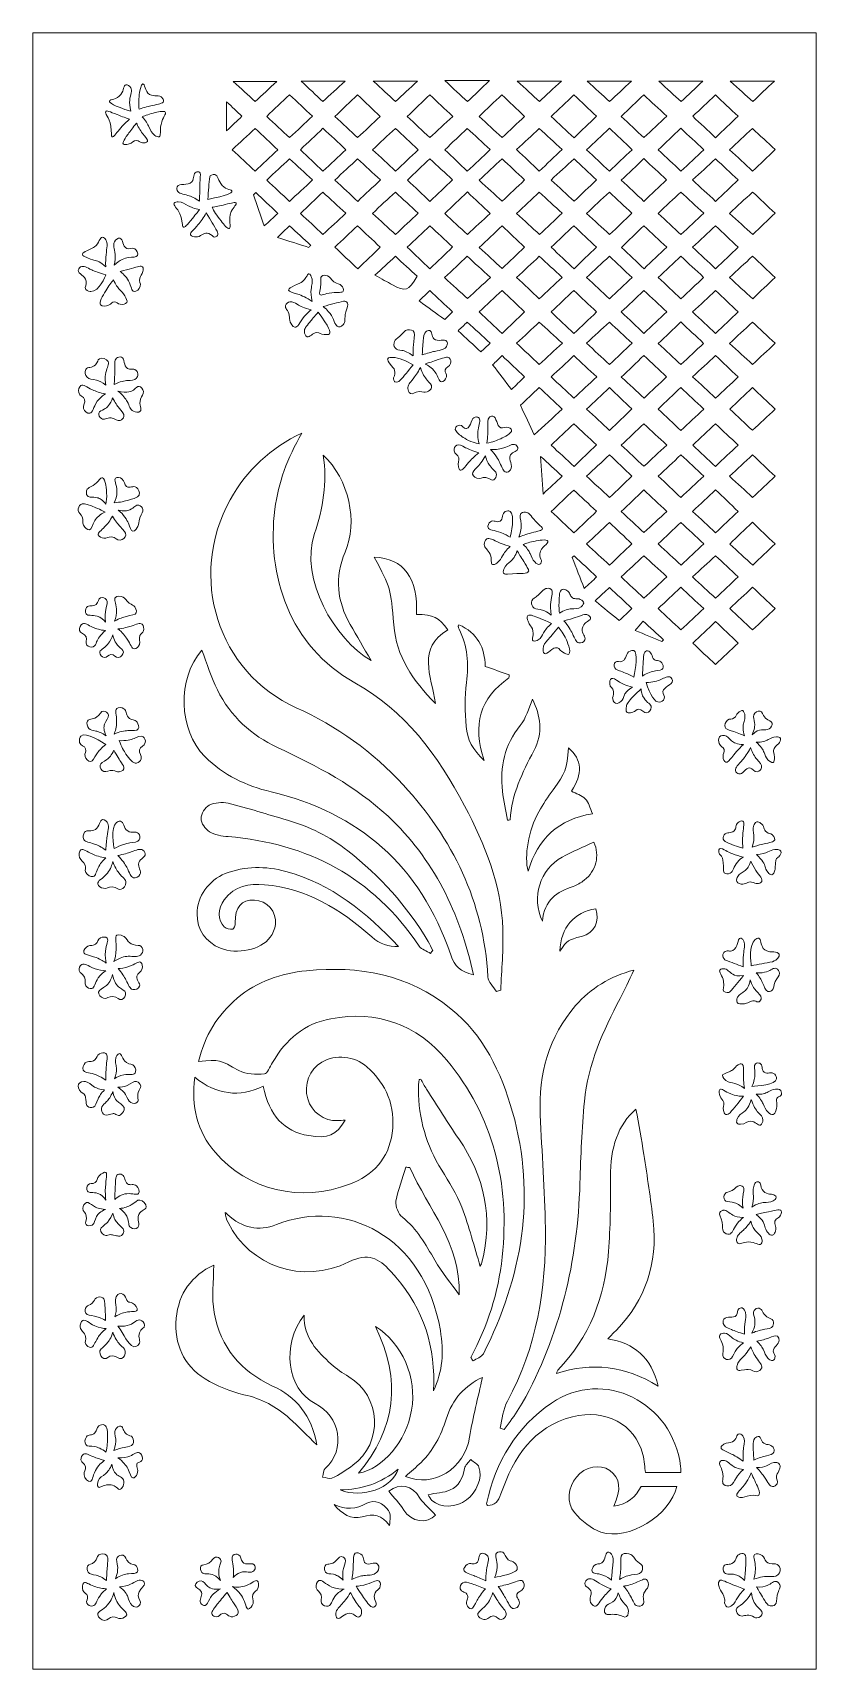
# Model space of a CAD drawing. Header units: inches. Extents: x 195 to 1095, y -2045 to -167.
import ezdxf

# ---------------------------------------------------------------- set-up
doc = ezdxf.new("R2010")
doc.units = ezdxf.units.IN
doc.header["$MEASUREMENT"] = 0
doc.layers.add('_U+0421_U+043B_U+043E_U+0439 1', color=7, linetype='Continuous')

msp = doc.modelspace()

# ---------------------------------------------------------------- linework, layer by layer
at = {"layer": '_U+0421_U+043B_U+043E_U+0439 1', "lineweight": 0}
for points, knots in [([(195, -166.6), (195, -792.8), (195, -1418.9), (195, -2044.8), (495, -2044.8), (795.1, -2044.8), (1095, -2044.8), (1095, -1418.5), (1095, -792.5), (1095, -166.6), (794.9, -166.6), (494.9, -166.6), (195, -166.6)], [0, 0, 0, 0, 1, 1, 1, 2, 2, 2, 3, 3, 3, 4, 4, 4, 4]), ([(317.4, -237.7), (317.7, -235.2), (319, -225.4), (321.6, -225.2), (323.9, -225.1), (323.4, -233.8), (329.3, -237.4), (334.6, -240.6), (340.3, -237.1), (343.8, -241.4), (344.2, -241.9), (345.5, -243.6), (345.2, -245.2), (344.5, -248), (339.5, -248.5), (332.1, -250.1), (328.5, -250.9), (323.4, -252.2), (317.2, -254.3), (316.7, -250.3), (316.4, -244.5), (317.4, -237.7)], [0, 0, 0, 0, 1, 1, 1, 2, 2, 2, 3, 3, 3, 4, 4, 4, 5, 5, 5, 6, 6, 6, 7, 7, 7, 7]), ([(475.3, -222.4), (466.4, -230.8), (458.9, -237.8), (450.5, -245.7), (442, -237.8), (434.6, -230.9), (425.3, -222.4), (442.7, -222.4), (457.7, -222.4), (475.3, -222.4)], [0, 0, 0, 0, 1, 1, 1, 2, 2, 2, 3, 3, 3, 3]), ([(553.9, -222.1), (544.4, -230.8), (536.7, -237.9), (528.3, -245.6), (520.1, -237.9), (512.5, -230.8), (503.2, -222.1), (520.8, -222.1), (536.1, -222.1), (553.9, -222.1)], [0, 0, 0, 0, 1, 1, 1, 2, 2, 2, 3, 3, 3, 3]), ([(637.1, -222.2), (627.7, -230.8), (620, -237.9), (611.6, -245.5), (603.4, -238), (595.7, -230.9), (586.2, -222.2), (604, -222.2), (619.2, -222.2), (637.1, -222.2)], [0, 0, 0, 0, 1, 1, 1, 2, 2, 2, 3, 3, 3, 3]), ([(719.6, -221.6), (710.2, -230.6), (702.6, -237.9), (694.3, -245.7), (686.1, -238), (678.4, -230.9), (668.5, -221.6), (687, -221.6), (701.8, -221.6), (719.6, -221.6)], [0, 0, 0, 0, 1, 1, 1, 2, 2, 2, 3, 3, 3, 3]), ([(802.3, -222.1), (792.6, -231), (784.9, -238.2), (776.9, -245.7), (768.7, -238.1), (761.1, -231), (751.5, -222.1), (769.2, -222.1), (784.2, -222.1), (802.3, -222.1)], [0, 0, 0, 0, 1, 1, 1, 2, 2, 2, 3, 3, 3, 3]), ([(882.6, -222.1), (873.3, -230.8), (865.6, -237.9), (857.4, -245.7), (849, -237.9), (841.4, -230.9), (831.9, -222.1), (849.5, -222.1), (864.5, -222.1), (882.6, -222.1)], [0, 0, 0, 0, 1, 1, 1, 2, 2, 2, 3, 3, 3, 3]), ([(964.8, -222.1), (955.5, -230.8), (948.1, -237.7), (939.6, -245.7), (931.6, -238.3), (924, -231.2), (914.1, -222.1), (932.1, -222.1), (947.1, -222.1), (964.8, -222.1)], [0, 0, 0, 0, 1, 1, 1, 2, 2, 2, 3, 3, 3, 3]), ([(1046.8, -222.1), (1037.6, -230.8), (1030.3, -237.7), (1022, -245.6), (1013.9, -238.3), (1006.2, -231.3), (996.1, -222.1), (1014.2, -222.1), (1029.1, -222.1), (1046.8, -222.1)], [0, 0, 0, 0, 1, 1, 1, 2, 2, 2, 3, 3, 3, 3]), ([(283.2, -245), (283.5, -242.5), (291.5, -243.8), (296.3, -237.4), (300, -232.6), (299.1, -227), (302, -226.3), (304, -225.8), (306.4, -227.7), (307.6, -229.7), (309.7, -233.5), (307, -237.2), (306.4, -244.1), (306.2, -247), (306.2, -251.4), (307.8, -256.8), (287.5, -250.4), (282.9, -247), (283.2, -245)], [0, 0, 0, 0, 1, 1, 1, 2, 2, 2, 3, 3, 3, 4, 4, 4, 5, 5, 5, 6, 6, 6, 6]), ([(516.2, -262.5), (507.5, -270.7), (499.3, -278.4), (490.1, -287), (481.4, -279), (472.9, -271.1), (463.7, -262.6), (472.8, -254), (481, -246.3), (490, -237.9), (499.1, -246.5), (507.2, -254), (516.2, -262.5)], [0, 0, 0, 0, 1, 1, 1, 2, 2, 2, 3, 3, 3, 4, 4, 4, 4]), ([(594.2, -262.6), (585, -271.3), (577, -278.8), (568.2, -287), (559.6, -279), (551.3, -271.4), (541.9, -262.7), (550.9, -254.2), (559.3, -246.3), (568.2, -237.9), (577.2, -246.4), (585.5, -254.3), (594.2, -262.6)], [0, 0, 0, 0, 1, 1, 1, 2, 2, 2, 3, 3, 3, 4, 4, 4, 4]), ([(677.4, -262.6), (668.1, -271.2), (659.8, -278.9), (651.1, -287), (642.3, -278.8), (634.2, -271.1), (625.2, -262.7), (634.2, -254), (642.3, -246.3), (651.1, -237.9), (659.9, -246.1), (668.1, -253.8), (677.4, -262.6)], [0, 0, 0, 0, 1, 1, 1, 2, 2, 2, 3, 3, 3, 4, 4, 4, 4]), ([(760, -262.6), (751.4, -270.7), (743.2, -278.4), (734.1, -287), (725.1, -278.7), (716.9, -271), (707.8, -262.6), (716.7, -254.2), (724.9, -246.4), (733.9, -237.9), (742.5, -246), (750.7, -253.8), (760, -262.6)], [0, 0, 0, 0, 1, 1, 1, 2, 2, 2, 3, 3, 3, 4, 4, 4, 4]), ([(842.6, -262.5), (833.9, -270.8), (825.6, -278.7), (816.7, -287.1), (807.8, -278.9), (799.6, -271.2), (790.4, -262.6), (799.2, -254.3), (807.3, -246.6), (816.6, -237.9), (825.4, -246.2), (833.4, -253.8), (842.6, -262.5)], [0, 0, 0, 0, 1, 1, 1, 2, 2, 2, 3, 3, 3, 4, 4, 4, 4]), ([(923.3, -262.4), (914.4, -270.7), (906, -278.6), (897, -287), (888.3, -278.9), (880.1, -271.2), (870.8, -262.6), (880.1, -253.9), (888.1, -246.3), (896.9, -238), (905.4, -245.9), (913.7, -253.6), (923.3, -262.4)], [0, 0, 0, 0, 1, 1, 1, 2, 2, 2, 3, 3, 3, 4, 4, 4, 4]), ([(1005.1, -262.4), (996.5, -270.6), (988.2, -278.6), (979.3, -287.1), (970, -278.4), (962, -270.9), (953, -262.5), (961.8, -254.3), (970, -246.6), (979.1, -238), (987.6, -246), (995.8, -253.7), (1005.1, -262.4)], [0, 0, 0, 0, 1, 1, 1, 2, 2, 2, 3, 3, 3, 4, 4, 4, 4]), ([(278.9, -256.9), (280, -255.5), (283.2, -257.2), (291.8, -260.5), (298, -262.9), (303.1, -264.7), (306.3, -265.8), (303.1, -268.5), (299, -272.3), (294.6, -277.5), (290.2, -282.8), (288, -286.7), (286.4, -286.1), (284.7, -285.5), (286, -280.9), (284.7, -273.8), (282.7, -263.5), (277.2, -258.7), (278.9, -256.9)], [0, 0, 0, 0, 1, 1, 1, 2, 2, 2, 3, 3, 3, 4, 4, 4, 5, 5, 5, 6, 6, 6, 6]), ([(342.4, -271.9), (340.8, -279.6), (342.6, -284.9), (340.2, -286.1), (338.7, -286.7), (336.8, -285.4), (335.4, -284.4), (331.6, -281.8), (330.3, -278.1), (328.5, -274.5), (327, -271.6), (324.6, -267.5), (320.8, -263.1), (324.3, -261.6), (329.3, -259.8), (335.5, -258.3), (345.6, -255.8), (346.9, -257.1), (347.2, -257.6), (348.8, -259.8), (344.3, -263.1), (342.4, -271.9)], [0, 0, 0, 0, 1, 1, 1, 2, 2, 2, 3, 3, 3, 4, 4, 4, 5, 5, 5, 6, 6, 6, 7, 7, 7, 7]), ([(417.7, -245.8), (424.3, -252.1), (429.3, -256.9), (435.3, -262.5), (429.6, -267.9), (424.5, -272.7), (417.7, -279), (417.7, -266.8), (417.7, -257.6), (417.7, -245.8)], [0, 0, 0, 0, 1, 1, 1, 2, 2, 2, 3, 3, 3, 3]), ([(327, -291.3), (326.2, -293.2), (321.7, -292.9), (321.1, -292.8), (317.3, -292.4), (317.1, -290.6), (314.3, -290.4), (310.8, -290.3), (310, -293.1), (304.6, -294.4), (302.6, -294.8), (299.8, -295.4), (298.9, -294.2), (298.2, -293.3), (298.5, -291.3), (304.5, -282.9), (306.9, -279.5), (310.1, -275.2), (314.2, -270.4), (315.8, -273.8), (318, -278), (321.2, -282.2), (324.8, -286.9), (327.8, -289.5), (327, -291.3)], [0, 0, 0, 0, 1, 1, 1, 2, 2, 2, 3, 3, 3, 4, 4, 4, 5, 5, 5, 6, 6, 6, 7, 7, 7, 8, 8, 8, 8]), ([(450.4, -325.5), (441.7, -317.3), (433.3, -309.4), (424.2, -300.8), (433.1, -292.5), (441.4, -284.8), (450.5, -276.4), (459.5, -284.9), (467.8, -292.6), (476.5, -300.8), (467.5, -309.3), (459.3, -317.1), (450.4, -325.5)], [0, 0, 0, 0, 1, 1, 1, 2, 2, 2, 3, 3, 3, 4, 4, 4, 4]), ([(528.4, -325.5), (519.5, -317.1), (511.4, -309.3), (502.4, -300.8), (511.2, -292.5), (519.4, -284.8), (528.4, -276.3), (537.4, -284.7), (545.4, -292.2), (554.7, -300.9), (545.7, -309.3), (537.3, -317.2), (528.4, -325.5)], [0, 0, 0, 0, 1, 1, 1, 2, 2, 2, 3, 3, 3, 4, 4, 4, 4]), ([(611.7, -325.5), (602.9, -317.3), (594.6, -309.6), (585.3, -300.9), (593.9, -292.8), (602.2, -285.1), (611.5, -276.4), (620.1, -284.3), (628.5, -292.2), (637.8, -300.8), (628.8, -309.4), (620.6, -317.1), (611.7, -325.5)], [0, 0, 0, 0, 1, 1, 1, 2, 2, 2, 3, 3, 3, 4, 4, 4, 4]), ([(694.1, -325.6), (685.4, -317.2), (677.3, -309.4), (668.3, -300.9), (677.2, -292.4), (685.3, -284.7), (694.1, -276.4), (702.9, -284.5), (711.2, -292.2), (720.4, -300.7), (711.4, -309.2), (703, -317.2), (694.1, -325.6)], [0, 0, 0, 0, 1, 1, 1, 2, 2, 2, 3, 3, 3, 4, 4, 4, 4]), ([(776.8, -325.6), (768.2, -317.4), (760, -309.6), (750.8, -300.7), (759.9, -292.2), (767.9, -284.7), (776.8, -276.5), (785.3, -284.3), (793.6, -291.9), (803.1, -300.7), (794.3, -309), (785.9, -316.9), (776.8, -325.6)], [0, 0, 0, 0, 1, 1, 1, 2, 2, 2, 3, 3, 3, 4, 4, 4, 4]), ([(857.3, -325.4), (848.4, -317.2), (840.2, -309.4), (831.1, -300.9), (840, -292.6), (848.2, -284.9), (857.4, -276.3), (866.1, -284.5), (874.5, -292.4), (883.5, -300.8), (874.3, -309.4), (866.1, -317.1), (857.3, -325.4)], [0, 0, 0, 0, 1, 1, 1, 2, 2, 2, 3, 3, 3, 4, 4, 4, 4]), ([(939.5, -325.5), (931, -317.4), (922.8, -309.7), (913.5, -300.9), (922.1, -292.7), (930.2, -285), (939.4, -276.3), (948.4, -284.7), (956.7, -292.4), (965.7, -300.8), (956.8, -309.2), (948.6, -316.9), (939.5, -325.5)], [0, 0, 0, 0, 1, 1, 1, 2, 2, 2, 3, 3, 3, 4, 4, 4, 4]), ([(1021.8, -325.5), (1013.1, -317.4), (1004.6, -309.5), (995.4, -300.9), (1004.3, -292.6), (1012.6, -284.9), (1021.7, -276.4), (1030.4, -284.6), (1038.9, -292.4), (1047.8, -300.7), (1038.7, -309.3), (1030.8, -316.9), (1021.8, -325.5)], [0, 0, 0, 0, 1, 1, 1, 2, 2, 2, 3, 3, 3, 4, 4, 4, 4]), ([(516.3, -335.6), (507.3, -344), (498.9, -351.8), (490, -360.1), (481, -351.8), (472.8, -344.1), (463.8, -335.7), (472.9, -327.2), (481.4, -319.3), (490.1, -311.3), (499, -319.5), (507, -327), (516.3, -335.6)], [0, 0, 0, 0, 1, 1, 1, 2, 2, 2, 3, 3, 3, 4, 4, 4, 4]), ([(594.3, -335.6), (585.5, -343.9), (577.3, -351.6), (568.3, -360.1), (559.7, -352.1), (551.5, -344.5), (541.9, -335.7), (551, -327.3), (559.6, -319.3), (568.2, -311.2), (577.4, -319.8), (585.4, -327.3), (594.3, -335.6)], [0, 0, 0, 0, 1, 1, 1, 2, 2, 2, 3, 3, 3, 4, 4, 4, 4]), ([(677.3, -335.5), (668.5, -343.8), (660.3, -351.5), (651.2, -360.1), (642.6, -352), (634.4, -344.3), (625.3, -335.8), (634, -327.4), (642.2, -319.6), (651.1, -311.2), (660.2, -319.7), (668.3, -327.2), (677.3, -335.5)], [0, 0, 0, 0, 1, 1, 1, 2, 2, 2, 3, 3, 3, 4, 4, 4, 4]), ([(760, -335.6), (751.2, -343.9), (743, -351.6), (734.2, -360), (725.5, -352.1), (717.2, -344.5), (707.8, -335.9), (716.6, -327.6), (725, -319.6), (734, -311.2), (742.7, -319.3), (750.9, -327), (760, -335.6)], [0, 0, 0, 0, 1, 1, 1, 2, 2, 2, 3, 3, 3, 4, 4, 4, 4]), ([(842.5, -335.6), (833.8, -343.9), (825.6, -351.6), (816.9, -360), (808.2, -352.1), (799.9, -344.5), (790.3, -335.7), (799.5, -327.2), (807.8, -319.5), (816.7, -311.2), (825.3, -319.3), (833.4, -327), (842.5, -335.6)], [0, 0, 0, 0, 1, 1, 1, 2, 2, 2, 3, 3, 3, 4, 4, 4, 4]), ([(923.1, -335.5), (914.3, -343.8), (905.9, -351.7), (897, -360.1), (888.2, -351.8), (880, -344.2), (871, -335.7), (879.9, -327.3), (888, -319.5), (896.9, -311.1), (906, -319.6), (914, -327), (923.1, -335.5)], [0, 0, 0, 0, 1, 1, 1, 2, 2, 2, 3, 3, 3, 4, 4, 4, 4]), ([(979.4, -360.1), (970.3, -351.7), (962, -344.1), (952.9, -335.6), (961.9, -327.3), (970.1, -319.7), (979.2, -311.3), (987.7, -319.2), (995.9, -326.8), (1005.2, -335.5), (996.6, -343.7), (988.5, -351.4), (979.4, -360.1)], [0, 0, 0, 0, 1, 1, 1, 2, 2, 2, 3, 3, 3, 4, 4, 4, 4]), ([(360.9, -343.4), (363.2, -338.5), (373.1, -343), (377.8, -337.6), (381.1, -333.7), (379.1, -328), (382.7, -326.5), (383.8, -326), (385.5, -326), (386.5, -326.8), (387.9, -328.1), (387.6, -330.5), (387.5, -331.4), (387, -335.9), (386.8, -345.9), (386.7, -360), (381.4, -356.2), (376.8, -354.3), (373.3, -353.3), (367.6, -351.5), (362.6, -351.3), (361, -347.7), (360.9, -347.3), (360.1, -345.3), (360.9, -343.4)], [0, 0, 0, 0, 1, 1, 1, 2, 2, 2, 3, 3, 3, 4, 4, 4, 5, 5, 5, 6, 6, 6, 7, 7, 7, 8, 8, 8, 8]), ([(398.4, -331.9), (398.5, -330.8), (401.6, -328.9), (404.2, -329.4), (408, -330.3), (407.7, -336.5), (412.7, -341.8), (417.8, -347.3), (423.7, -346.6), (423.8, -348.6), (423.9, -350.4), (418.9, -353.3), (396.1, -357.9), (396.9, -347.6), (397.3, -339.7), (398.4, -331.9)], [0, 0, 0, 0, 1, 1, 1, 2, 2, 2, 3, 3, 3, 4, 4, 4, 5, 5, 5, 5]), ([(460.9, -388.4), (456.7, -376.5), (452.6, -364.6), (448.4, -352.7), (449.4, -351.8), (450.4, -351), (451.4, -350.1), (459.3, -357.7), (467.5, -365.5), (476.4, -373.9), (471.1, -378.8), (466.5, -383.1), (460.9, -388.4)], [0, 0, 0, 0, 1, 1, 1, 2, 2, 2, 3, 3, 3, 4, 4, 4, 4]), ([(528.3, -398.2), (519.5, -389.9), (511.3, -382.2), (502.5, -373.9), (511.2, -365.6), (519.4, -357.8), (528.2, -349.5), (536.9, -357.5), (545.2, -365.1), (554.7, -373.8), (545.4, -382.4), (537.1, -390), (528.3, -398.2)], [0, 0, 0, 0, 1, 1, 1, 2, 2, 2, 3, 3, 3, 4, 4, 4, 4]), ([(611.8, -398.2), (603.1, -390.2), (594.6, -382.5), (585.3, -374), (594.3, -365.5), (602.6, -357.7), (611.5, -349.4), (620.6, -357.8), (628.7, -365.3), (637.7, -373.7), (629.1, -381.8), (621, -389.5), (611.8, -398.2)], [0, 0, 0, 0, 1, 1, 1, 2, 2, 2, 3, 3, 3, 4, 4, 4, 4]), ([(694.2, -398.2), (685.5, -390.1), (677.2, -382.4), (668.2, -374), (676.9, -365.8), (685.1, -358), (694.2, -349.3), (703.3, -357.9), (711.6, -365.6), (720.5, -373.9), (711.4, -382.3), (703.2, -389.9), (694.2, -398.2)], [0, 0, 0, 0, 1, 1, 1, 2, 2, 2, 3, 3, 3, 4, 4, 4, 4]), ([(777, -398.1), (768.5, -390.3), (760.2, -382.7), (750.7, -374), (759.5, -365.6), (767.9, -357.7), (776.8, -349.4), (786, -358), (794.1, -365.5), (803, -373.8), (794.3, -381.9), (786.1, -389.6), (777, -398.1)], [0, 0, 0, 0, 1, 1, 1, 2, 2, 2, 3, 3, 3, 4, 4, 4, 4]), ([(857.6, -398.2), (848.8, -390.1), (840.3, -382.4), (831.1, -374), (839.8, -365.8), (848.1, -358.1), (857.3, -349.4), (866.3, -357.8), (874.5, -365.6), (883.3, -373.8), (874.5, -382.1), (866.6, -389.6), (857.6, -398.2)], [0, 0, 0, 0, 1, 1, 1, 2, 2, 2, 3, 3, 3, 4, 4, 4, 4]), ([(939.5, -398.3), (931, -390.4), (922.6, -382.5), (913.4, -373.9), (922.4, -365.4), (930.6, -357.7), (939.4, -349.4), (948, -357.4), (956.3, -365), (965.8, -373.8), (956.8, -382.2), (948.8, -389.6), (939.5, -398.3)], [0, 0, 0, 0, 1, 1, 1, 2, 2, 2, 3, 3, 3, 4, 4, 4, 4]), ([(1021.9, -398.2), (1013.2, -390.2), (1004.9, -382.6), (995.3, -373.9), (1004.5, -365.4), (1012.8, -357.7), (1021.8, -349.4), (1030.4, -357.5), (1038.6, -365.2), (1047.7, -373.7), (1038.9, -382.1), (1030.8, -389.8), (1021.9, -398.2)], [0, 0, 0, 0, 1, 1, 1, 2, 2, 2, 3, 3, 3, 4, 4, 4, 4]), ([(357.4, -362.1), (358.2, -360.7), (360.5, -360.7), (362.1, -360.7), (366.9, -360.6), (370, -363.1), (373.6, -365.1), (376.5, -366.7), (380.8, -368.6), (386.7, -369.6), (385.7, -370.8), (382.5, -374.6), (378.4, -379.7), (371.6, -387.9), (369.9, -390), (368.3, -389.6), (365.8, -388.8), (367.9, -382.8), (364, -374.4), (360.9, -367.6), (356.2, -364.5), (357.4, -362.1)], [0, 0, 0, 0, 1, 1, 1, 2, 2, 2, 3, 3, 3, 4, 4, 4, 5, 5, 5, 6, 6, 6, 7, 7, 7, 7]), ([(406.8, -394.3), (407.6, -395.7), (408.1, -398.2), (407.4, -399.4), (406.7, -400.5), (403.4, -401.6), (402.8, -401), (400.4, -398.4), (397.9, -397.1), (395.5, -396.6), (390.8, -395.7), (388.4, -401.3), (381.8, -400.9), (380.9, -400.8), (377.2, -400.5), (376.4, -398.5), (375.5, -395.9), (380, -392.7), (385.1, -386.7), (388, -383.4), (391.2, -379), (394.3, -373.4), (399.4, -381.9), (403.3, -388), (406.8, -394.3)], [0, 0, 0, 0, 1, 1, 1, 2, 2, 2, 3, 3, 3, 4, 4, 4, 5, 5, 5, 6, 6, 6, 7, 7, 7, 8, 8, 8, 8]), ([(428.7, -362.1), (429.6, -363.6), (425.6, -366.1), (423.1, -371.9), (419.1, -381.4), (423.4, -389.9), (420.9, -391.1), (418.8, -392.1), (414.7, -387), (411.3, -382.6), (406.4, -376.6), (403.1, -371), (401, -366.9), (404.6, -366.3), (409.8, -365.3), (416, -363.8), (423.9, -362), (427.9, -360.7), (428.7, -362.1)], [0, 0, 0, 0, 1, 1, 1, 2, 2, 2, 3, 3, 3, 4, 4, 4, 5, 5, 5, 6, 6, 6, 6]), ([(490, -388.2), (498.1, -395.7), (506.3, -403.2), (514.4, -410.7), (513.6, -411.4), (512.8, -412.2), (512, -413), (500.8, -409.4), (489.5, -405.8), (476, -401.5), (481.8, -396), (485.5, -392.5), (490, -388.2)], [0, 0, 0, 0, 1, 1, 1, 2, 2, 2, 3, 3, 3, 4, 4, 4, 4]), ([(568.3, -437.5), (559.2, -429), (551, -421.3), (541.9, -412.7), (550.9, -404.4), (559.1, -396.7), (568.1, -388.3), (576.8, -396.4), (585, -404.1), (594.2, -412.6), (585.7, -420.8), (577.5, -428.6), (568.3, -437.5)], [0, 0, 0, 0, 1, 1, 1, 2, 2, 2, 3, 3, 3, 4, 4, 4, 4]), ([(677.3, -412.5), (668.6, -420.8), (660.2, -428.8), (651.2, -437.4), (642.5, -429.2), (634.3, -421.4), (625.1, -412.7), (634.2, -404.1), (642.3, -396.6), (651.2, -388.3), (659.8, -396.2), (668, -403.9), (677.3, -412.5)], [0, 0, 0, 0, 1, 1, 1, 2, 2, 2, 3, 3, 3, 4, 4, 4, 4]), ([(760, -412.7), (751.2, -421.1), (743, -428.9), (734.1, -437.3), (725.5, -429.3), (717.2, -421.6), (707.8, -412.9), (716.5, -404.7), (725, -396.8), (734.1, -388.3), (742.8, -396.5), (751, -404.3), (760, -412.7)], [0, 0, 0, 0, 1, 1, 1, 2, 2, 2, 3, 3, 3, 4, 4, 4, 4]), ([(842.6, -412.6), (833.7, -421.1), (825.6, -429), (816.7, -437.5), (808, -429.3), (799.5, -421.3), (790.4, -412.7), (799.4, -404.3), (807.6, -396.6), (816.5, -388.3), (825.3, -396.5), (833.5, -404.2), (842.6, -412.6)], [0, 0, 0, 0, 1, 1, 1, 2, 2, 2, 3, 3, 3, 4, 4, 4, 4]), ([(923.3, -412.6), (914.3, -421.1), (906.1, -428.9), (897.1, -437.4), (888.6, -429.4), (880.4, -421.7), (871.1, -412.9), (879.6, -404.7), (887.7, -397), (896.8, -388.2), (905.9, -396.6), (914.2, -404.2), (923.3, -412.6)], [0, 0, 0, 0, 1, 1, 1, 2, 2, 2, 3, 3, 3, 4, 4, 4, 4]), ([(952.9, -412.7), (961.9, -404.4), (970.1, -396.7), (979.2, -388.3), (988.2, -396.7), (996.2, -404.2), (1005.2, -412.6), (996.7, -420.8), (988.5, -428.7), (979.4, -437.5), (970.7, -429.3), (962.2, -421.4), (952.9, -412.7)], [0, 0, 0, 0, 1, 1, 1, 2, 2, 2, 3, 3, 3, 4, 4, 4, 4]), ([(253.7, -418.7), (257.9, -416), (263, -414.2), (265.8, -412.3), (271.9, -408.2), (271.7, -401.2), (275.2, -401.3), (276.9, -401.4), (278.2, -403.1), (278.8, -404.1), (281.6, -408.4), (280.1, -413.2), (279.2, -421.6), (278.9, -424.9), (278.6, -429.5), (278.8, -435.3), (273.4, -430.1), (268.7, -428.2), (265.3, -427.5), (265.3, -427.5), (258.9, -426.3), (253.8, -423), (253.2, -422.6), (252, -421.8), (252, -420.8), (252.1, -419.8), (253.2, -419), (253.7, -418.7)], [0, 0, 0, 0, 1, 1, 1, 2, 2, 2, 3, 3, 3, 4, 4, 4, 5, 5, 5, 6, 6, 6, 7, 7, 7, 8, 8, 8, 9, 9, 9, 9]), ([(315.3, -422.2), (314.1, -424.7), (310, -423.8), (304.9, -424.6), (300.7, -425.3), (295, -427.3), (288.6, -433.4), (289.9, -428.3), (290, -424.1), (289.7, -421.1), (289.2, -413.9), (286.8, -410.4), (288.8, -406.5), (290.1, -404.2), (292.8, -401.9), (295.1, -402.4), (299.1, -403.3), (298, -411.8), (303, -414.1), (306.5, -415.6), (309, -412.6), (312.2, -414.6), (314.8, -416.2), (316.4, -420.1), (315.3, -422.2)], [0, 0, 0, 0, 1, 1, 1, 2, 2, 2, 3, 3, 3, 4, 4, 4, 5, 5, 5, 6, 6, 6, 7, 7, 7, 8, 8, 8, 8]), ([(608.3, -456), (602.1, -452.6), (595.8, -449.2), (588, -445), (596.2, -437.4), (603.4, -430.7), (611.5, -423.2), (620.1, -431), (628.3, -438.6), (636.5, -446.1), (626.3, -463.1), (623.2, -464.1), (608.3, -456)], [0, 0, 0, 0, 1, 1, 1, 2, 2, 2, 3, 3, 3, 4, 4, 4, 4]), ([(668.1, -447.6), (677.2, -439), (685.2, -431.5), (694.1, -423.2), (702.7, -431.1), (711, -438.7), (720.6, -447.5), (711.9, -455.5), (703.7, -463.1), (694.4, -471.8), (686, -464), (677.5, -456.3), (668.1, -447.6)], [0, 0, 0, 0, 1, 1, 1, 2, 2, 2, 3, 3, 3, 4, 4, 4, 4]), ([(776.8, -472), (768, -463.8), (759.8, -456), (750.8, -447.6), (759.7, -439.3), (767.9, -431.5), (776.8, -423.2), (785.5, -431.2), (793.8, -438.9), (803, -447.4), (794.1, -455.8), (785.6, -463.7), (776.8, -472)], [0, 0, 0, 0, 1, 1, 1, 2, 2, 2, 3, 3, 3, 4, 4, 4, 4]), ([(857.4, -472), (848.6, -463.8), (840.1, -455.9), (831.1, -447.5), (840.1, -439.1), (848.4, -431.5), (857.4, -423.2), (866.2, -431.4), (874.4, -439.1), (883.4, -447.5), (874.5, -455.9), (866.2, -463.7), (857.4, -472)], [0, 0, 0, 0, 1, 1, 1, 2, 2, 2, 3, 3, 3, 4, 4, 4, 4]), ([(913.4, -447.5), (922.3, -439.1), (930.5, -431.5), (939.5, -423.1), (948.2, -431.2), (956.4, -438.9), (965.6, -447.4), (957, -455.6), (948.8, -463.3), (939.5, -472.1), (930.7, -463.8), (922.5, -456.1), (913.4, -447.5)], [0, 0, 0, 0, 1, 1, 1, 2, 2, 2, 3, 3, 3, 4, 4, 4, 4]), ([(995.4, -447.6), (1004.3, -439.3), (1012.6, -431.6), (1021.8, -423.1), (1030.7, -431.5), (1038.7, -439.1), (1047.6, -447.4), (1039.1, -455.6), (1030.9, -463.4), (1021.9, -472), (1013.1, -463.9), (1004.6, -456.1), (995.4, -447.6)], [0, 0, 0, 0, 1, 1, 1, 2, 2, 2, 3, 3, 3, 4, 4, 4, 4]), ([(247.3, -439.1), (247.6, -436.9), (249.8, -435.6), (250, -435.4), (253.3, -433.6), (257.4, -436.2), (262.7, -438.7), (266.4, -440.4), (271.8, -442.6), (278.9, -444.4), (278.4, -445.8), (271.4, -463.8), (261.8, -463.7), (261.2, -463.7), (257.4, -463.6), (255.9, -461.2), (254.2, -458.4), (257.3, -455.9), (256.5, -451.6), (255.4, -445.2), (246.8, -443.7), (247.3, -439.1)], [0, 0, 0, 0, 1, 1, 1, 2, 2, 2, 3, 3, 3, 4, 4, 4, 5, 5, 5, 6, 6, 6, 7, 7, 7, 7]), ([(303, -476.1), (301.9, -478.3), (298.2, -478.8), (295.6, -478.3), (292.1, -477.7), (291.7, -475.4), (288.9, -475.4), (286.1, -475.4), (285.6, -477.7), (281.9, -479.2), (279.3, -480.2), (274.6, -481), (273, -479), (270.8, -476.1), (275.4, -468.7), (278.8, -462.8), (282, -457.1), (285.4, -452.9), (287.8, -450.3), (290.1, -455.5), (292.8, -459), (294.8, -461.3), (296.6, -463.3), (298.6, -465.1), (300.7, -468.6), (302.4, -471.5), (304, -474.1), (303, -476.1)], [0, 0, 0, 0, 1, 1, 1, 2, 2, 2, 3, 3, 3, 4, 4, 4, 5, 5, 5, 6, 6, 6, 7, 7, 7, 8, 8, 8, 9, 9, 9, 9]), ([(321.5, -440.5), (320.7, -444.6), (318.7, -444.9), (317.9, -448.4), (316.9, -452.5), (319.5, -453.8), (318.4, -457.5), (317.5, -460.9), (314, -464.2), (311.4, -463.6), (308.5, -463), (308.5, -457.8), (304.9, -451.3), (302, -446), (298.1, -442.6), (295.4, -440.6), (300.8, -439.3), (305.2, -438.1), (308.3, -437.2), (315.9, -435), (319.6, -433.5), (321.2, -435.4), (322.3, -436.6), (321.8, -438.7), (321.5, -440.5)], [0, 0, 0, 0, 1, 1, 1, 2, 2, 2, 3, 3, 3, 4, 4, 4, 5, 5, 5, 6, 6, 6, 7, 7, 7, 8, 8, 8, 8]), ([(516.1, -475), (509.6, -470.6), (503.8, -468.1), (499.4, -466.6), (493.7, -464.6), (489, -463.9), (488.9, -461.9), (488.8, -460.3), (491.7, -458.7), (495.6, -456.7), (501.6, -453.5), (502.7, -454.6), (505, -452.1), (508.1, -448.9), (510.1, -445.5), (510.1, -445.5), (510.8, -444.3), (511.3, -443.2), (512.2, -443.2), (513.8, -443.1), (515.1, -446.9), (515.3, -447.5), (517, -452.4), (515.4, -456.1), (514.8, -461.1), (514.4, -464.3), (514.4, -469), (516.1, -475)], [0, 0, 0, 0, 1, 1, 1, 2, 2, 2, 3, 3, 3, 4, 4, 4, 5, 5, 5, 6, 6, 6, 7, 7, 7, 8, 8, 8, 9, 9, 9, 9]), ([(551.6, -463.1), (550.4, -465.5), (546.3, -464), (538.4, -465), (529.7, -466.1), (526.5, -468.9), (524.8, -467), (523.2, -465.2), (526, -462.5), (526, -454.4), (526.1, -449.9), (525.2, -447.8), (526.6, -446.3), (528.3, -444.5), (531.4, -444.8), (533.4, -445.5), (537.2, -446.8), (536.8, -449.6), (541, -452.5), (545.1, -455.3), (547.3, -454), (549.8, -457), (550.8, -458.3), (552.5, -461.2), (551.6, -463.1)], [0, 0, 0, 0, 1, 1, 1, 2, 2, 2, 3, 3, 3, 4, 4, 4, 5, 5, 5, 6, 6, 6, 7, 7, 7, 8, 8, 8, 8]), ([(668.2, -495.8), (658.7, -488.9), (649.4, -482.2), (638.7, -474.4), (643.3, -470.1), (646.8, -466.7), (651.1, -462.6), (659.8, -470.7), (668.3, -478.6), (677.3, -486.8), (674.1, -490), (671.4, -492.6), (668.2, -495.8)], [0, 0, 0, 0, 1, 1, 1, 2, 2, 2, 3, 3, 3, 4, 4, 4, 4]), ([(760, -486.9), (751.4, -495.2), (743.2, -503), (734.1, -511.7), (725.4, -503.6), (717, -495.7), (707.7, -487), (716.7, -478.7), (725.1, -470.8), (734, -462.6), (742.9, -470.8), (751.2, -478.6), (760, -486.9)], [0, 0, 0, 0, 1, 1, 1, 2, 2, 2, 3, 3, 3, 4, 4, 4, 4]), ([(842.7, -487), (833.5, -495.7), (825.5, -503.3), (816.6, -511.8), (807.9, -503.6), (799.5, -495.6), (790.4, -487), (799.4, -478.6), (807.6, -470.8), (816.5, -462.6), (825.3, -470.8), (833.5, -478.4), (842.7, -487)], [0, 0, 0, 0, 1, 1, 1, 2, 2, 2, 3, 3, 3, 4, 4, 4, 4]), ([(871, -487.1), (879.6, -478.9), (887.7, -471.2), (896.8, -462.5), (906, -471), (914.3, -478.6), (923.3, -486.9), (914.3, -495.4), (906, -503.1), (897, -511.6), (888.5, -503.6), (880.3, -495.9), (871, -487.1)], [0, 0, 0, 0, 1, 1, 1, 2, 2, 2, 3, 3, 3, 4, 4, 4, 4]), ([(979.3, -511.7), (970.7, -503.6), (962.2, -495.7), (952.9, -487), (962.3, -478.3), (970.6, -470.7), (979.3, -462.6), (988.1, -470.8), (996.4, -478.6), (1005.3, -486.9), (996.6, -495.2), (988.4, -503), (979.3, -511.7)], [0, 0, 0, 0, 1, 1, 1, 2, 2, 2, 3, 3, 3, 4, 4, 4, 4]), ([(485.4, -479.8), (486, -477.4), (488.3, -475.9), (490.2, -475.4), (493.4, -474.7), (496.2, -476.8), (498.7, -478.3), (502.2, -480.5), (507.3, -483), (514.7, -484.5), (512.8, -486.1), (509.9, -488.7), (506.9, -492.4), (500.9, -499.7), (499.3, -504.9), (496.2, -504.7), (493.2, -504.5), (491.1, -499.5), (490.8, -498.7), (489.5, -495.5), (490.5, -494.7), (489.7, -490.8), (488.2, -484.5), (484.5, -483.1), (485.4, -479.8)], [0, 0, 0, 0, 1, 1, 1, 2, 2, 2, 3, 3, 3, 4, 4, 4, 5, 5, 5, 6, 6, 6, 7, 7, 7, 8, 8, 8, 8]), ([(513.3, -498.7), (515.4, -496.1), (518.7, -492.2), (522.7, -487.2), (536, -504.7), (537.4, -510.3), (535.9, -512.1), (534.9, -513.3), (532, -513.1), (529.9, -513), (525.3, -512.7), (524.6, -510.9), (521.5, -510.8), (515.9, -510.7), (513.6, -516.7), (510.2, -515.5), (508.1, -514.7), (507.1, -511.7), (507, -509.6), (506.8, -506.2), (509, -503.8), (513.3, -498.7)], [0, 0, 0, 0, 1, 1, 1, 2, 2, 2, 3, 3, 3, 4, 4, 4, 5, 5, 5, 6, 6, 6, 7, 7, 7, 7]), ([(551.9, -474.8), (553.9, -474.4), (555.7, -475.4), (556.6, -476.8), (558, -479), (556, -481.4), (554.6, -487.1), (552.6, -495.3), (554.6, -498.7), (551.5, -501.8), (551.2, -502.1), (548.7, -504.6), (546.1, -504), (542.4, -503.3), (542, -497.7), (538, -491.2), (536.4, -488.5), (533.5, -484.6), (528.5, -480.8), (537.9, -478.3), (544.9, -476.3), (551.9, -474.8)], [0, 0, 0, 0, 1, 1, 1, 2, 2, 2, 3, 3, 3, 4, 4, 4, 5, 5, 5, 6, 6, 6, 7, 7, 7, 7]), ([(632, -537.6), (626.8, -533.4), (622.3, -531.8), (619.1, -531.2), (615.6, -530.5), (612.9, -530.6), (611.2, -528.4), (609.6, -526.3), (609.6, -523.1), (610.5, -520.8), (611.5, -518.4), (612.8, -518.5), (616.8, -514.7), (621, -510.8), (620.8, -509.6), (623.3, -508.4), (625.8, -507.3), (629.8, -506.8), (632, -508.9), (634.1, -510.9), (633.2, -514.3), (632.6, -521.4), (632.2, -525.2), (631.9, -530.8), (632, -537.6)], [0, 0, 0, 0, 1, 1, 1, 2, 2, 2, 3, 3, 3, 4, 4, 4, 5, 5, 5, 6, 6, 6, 7, 7, 7, 8, 8, 8, 8]), ([(720.4, -522.9), (716.5, -526.5), (713.2, -529.5), (709.6, -532.9), (700.9, -524.7), (692.6, -517), (683.6, -508.6), (687.3, -505.1), (690.4, -502.2), (694.1, -498.7), (703.1, -506.9), (711.4, -514.6), (720.4, -522.9)], [0, 0, 0, 0, 1, 1, 1, 2, 2, 2, 3, 3, 3, 4, 4, 4, 4]), ([(776.7, -547.5), (768, -539.2), (759.8, -531.4), (750.8, -523), (760.1, -514.3), (768.2, -506.7), (776.7, -498.7), (785.5, -506.8), (793.9, -514.4), (803.3, -523), (794.3, -531.3), (785.7, -539.2), (776.7, -547.5)], [0, 0, 0, 0, 1, 1, 1, 2, 2, 2, 3, 3, 3, 4, 4, 4, 4]), ([(831, -522.9), (840.2, -514.5), (848.4, -506.9), (857.3, -498.7), (866.1, -506.8), (874.3, -514.5), (883.4, -523), (874.6, -531.2), (866.4, -539), (857.4, -547.5), (848.6, -539.3), (840.2, -531.4), (831, -522.9)], [0, 0, 0, 0, 1, 1, 1, 2, 2, 2, 3, 3, 3, 4, 4, 4, 4]), ([(913.5, -523.2), (922.3, -514.7), (930.3, -507.2), (939.4, -498.5), (948.4, -507), (956.7, -514.7), (965.6, -523.1), (956.8, -531.3), (948.7, -538.8), (939.5, -547.5), (931, -539.6), (922.6, -531.7), (913.5, -523.2)], [0, 0, 0, 0, 1, 1, 1, 2, 2, 2, 3, 3, 3, 4, 4, 4, 4]), ([(1021.8, -547.3), (1013.2, -539.4), (1004.6, -531.6), (995.4, -523.1), (1004.1, -515), (1012.1, -507.6), (1021.6, -498.7), (1030, -506.5), (1038.4, -514.2), (1047.8, -523), (1038.6, -531.6), (1030.6, -539.1), (1021.8, -547.3)], [0, 0, 0, 0, 1, 1, 1, 2, 2, 2, 3, 3, 3, 4, 4, 4, 4]), ([(642.3, -536.2), (642.6, -532.7), (642.9, -527.3), (643.4, -520.6), (643.9, -515.2), (644.2, -511.8), (646.7, -509.7), (647.1, -509.4), (649.1, -507.7), (651.1, -508.4), (654.1, -509.4), (652.6, -514.8), (655.8, -517.9), (660.2, -522.1), (668.4, -517.2), (670.8, -521), (672.1, -523.2), (670.5, -526.4), (670.4, -526.6), (668.7, -530.1), (664.5, -530.5), (656.6, -532.3), (653.1, -533.1), (648.2, -534.4), (642.3, -536.2)], [0, 0, 0, 0, 1, 1, 1, 2, 2, 2, 3, 3, 3, 4, 4, 4, 5, 5, 5, 6, 6, 6, 7, 7, 7, 8, 8, 8, 8]), ([(281.6, -544.1), (283.1, -547.2), (280.5, -550.2), (279, -556.7), (277.7, -562.7), (278.3, -567.8), (278.9, -571.2), (274.9, -567.7), (271.2, -566), (268.4, -565.2), (263, -563.6), (259.8, -564.7), (257.4, -562), (255.4, -559.8), (254.5, -555.7), (256, -553.2), (258, -549.5), (263, -551.9), (267.2, -547.6), (270.1, -544.7), (269.2, -542.2), (271.7, -540.8), (274.8, -539.2), (280, -540.8), (281.6, -544.1)], [0, 0, 0, 0, 1, 1, 1, 2, 2, 2, 3, 3, 3, 4, 4, 4, 5, 5, 5, 6, 6, 6, 7, 7, 7, 8, 8, 8, 8]), ([(289.2, -555.8), (289.2, -546.9), (288.6, -542.6), (291.3, -540.2), (292.6, -539.1), (294.9, -538.1), (296.9, -538.9), (301.2, -540.5), (299, -549), (303.8, -551.9), (307.1, -553.9), (310.3, -551.1), (313.7, -554.1), (314.1, -554.5), (315.7, -555.9), (315.9, -558.2), (316.1, -560.6), (314.5, -562.5), (314.2, -562.9), (311.8, -565.7), (307.7, -565.5), (304.3, -565.7), (300.6, -565.9), (295.2, -566.9), (288.7, -570.2), (289.1, -564.2), (289.2, -559.3), (289.2, -555.8)], [0, 0, 0, 0, 1, 1, 1, 2, 2, 2, 3, 3, 3, 4, 4, 4, 5, 5, 5, 6, 6, 6, 7, 7, 7, 8, 8, 8, 9, 9, 9, 9]), ([(610.7, -554.1), (610.1, -551.3), (608.2, -551.4), (604.5, -545.6), (602.4, -542.3), (602.4, -541.3), (602.7, -540.7), (603.4, -539.1), (606.7, -539.2), (608.3, -539.2), (615.7, -539.6), (624.8, -543.7), (631.8, -547.6), (625.9, -555), (621.5, -560.7), (616.8, -565.9), (615.6, -567.3), (612.9, -567.7), (611, -567.4), (610.2, -567.3), (608.9, -563.8), (609.5, -562.6), (610.9, -559.4), (611.3, -556.6), (610.7, -554.1)], [0, 0, 0, 0, 1, 1, 1, 2, 2, 2, 3, 3, 3, 4, 4, 4, 5, 5, 5, 6, 6, 6, 7, 7, 7, 8, 8, 8, 8]), ([(670.1, -561.7), (669.4, -564.5), (666.7, -567.4), (664.4, -567.1), (661.4, -566.8), (661, -561.4), (656.9, -555.8), (653.4, -550.9), (648.8, -548.2), (645.7, -546.8), (652.4, -544.6), (657.6, -542.8), (660.7, -541.7), (668.1, -539.2), (671.3, -538), (673.4, -539.8), (675.1, -541.2), (675.6, -544), (675, -546.2), (674, -550.1), (669.6, -549.9), (668.7, -553.5), (667.9, -556.7), (670.8, -558.2), (670.1, -561.7)], [0, 0, 0, 0, 1, 1, 1, 2, 2, 2, 3, 3, 3, 4, 4, 4, 5, 5, 5, 6, 6, 6, 7, 7, 7, 8, 8, 8, 8]), ([(744.8, -576.1), (737.6, -566.5), (730.7, -557.5), (723.2, -547.7), (726.7, -544.3), (730.1, -541), (734, -537.2), (742.9, -545.5), (751.1, -553.2), (759.9, -561.5), (754.6, -566.7), (750, -571.1), (744.8, -576.1)], [0, 0, 0, 0, 1, 1, 1, 2, 2, 2, 3, 3, 3, 4, 4, 4, 4]), ([(842.8, -561.6), (833.6, -570.1), (825.4, -577.8), (816.6, -585.9), (807.8, -577.7), (799.5, -570.1), (790.4, -561.7), (799.2, -553.4), (807.4, -545.7), (816.5, -537.1), (825.2, -545.1), (833.6, -553), (842.8, -561.6)], [0, 0, 0, 0, 1, 1, 1, 2, 2, 2, 3, 3, 3, 4, 4, 4, 4]), ([(871, -561.9), (879.7, -553.5), (888, -545.6), (896.9, -537.1), (906.1, -545.7), (914.1, -553.1), (923.1, -561.4), (914.4, -569.7), (906.3, -577.3), (897.2, -585.9), (888.7, -578.1), (880.5, -570.5), (871, -561.9)], [0, 0, 0, 0, 1, 1, 1, 2, 2, 2, 3, 3, 3, 4, 4, 4, 4]), ([(952.9, -561.5), (962.3, -552.9), (970.6, -545.2), (979.3, -537.1), (987.9, -545.3), (996.1, -553.1), (1005.2, -561.7), (996.4, -570), (988.2, -577.7), (979.4, -585.9), (970.6, -577.8), (962.2, -570.1), (952.9, -561.5)], [0, 0, 0, 0, 1, 1, 1, 2, 2, 2, 3, 3, 3, 4, 4, 4, 4]), ([(631.8, -564), (634.1, -561.1), (637.1, -556.8), (640.2, -550.9), (642.4, -557.7), (645.4, -562.2), (647.9, -565.2), (650.7, -568.5), (653.5, -570.6), (653.1, -573.5), (652.8, -576.1), (650.1, -578.1), (648.1, -578.9), (644.8, -580.1), (643.6, -578.2), (638.9, -578.5), (633.3, -578.9), (631.4, -582), (628.8, -580.6), (626.8, -579.6), (625.9, -576.8), (625.8, -575), (625.6, -571.1), (628.3, -568.5), (631.8, -564)], [0, 0, 0, 0, 1, 1, 1, 2, 2, 2, 3, 3, 3, 4, 4, 4, 5, 5, 5, 6, 6, 6, 7, 7, 7, 8, 8, 8, 8]), ([(254.6, -587.5), (253.3, -583.4), (248.9, -583.8), (247.8, -579.6), (247.1, -576.8), (248.1, -572.9), (250.4, -571.6), (253.2, -570), (256.7, -573.2), (263.6, -576.4), (267.4, -578.2), (272.4, -580), (278.5, -581.2), (275.9, -582.8), (272.3, -585.4), (269.2, -589.6), (264.1, -596.6), (264.1, -602.7), (260.5, -603.4), (257.8, -603.8), (254.4, -600.9), (253.5, -597.8), (252.2, -593.7), (255.8, -591.5), (254.6, -587.5)], [0, 0, 0, 0, 1, 1, 1, 2, 2, 2, 3, 3, 3, 4, 4, 4, 5, 5, 5, 6, 6, 6, 7, 7, 7, 8, 8, 8, 8]), ([(318.7, -587.2), (316.8, -594.1), (320.9, -598.5), (318.4, -601), (316.7, -602.9), (312.9, -602.3), (310.6, -601), (306.7, -599), (306.3, -594.9), (303.5, -589.9), (301.8, -586.7), (298.7, -582.2), (292.9, -578), (303.7, -580.4), (309.1, -578.4), (312, -575.8), (313.4, -574.5), (315.1, -572.3), (317.3, -572.5), (319.6, -572.8), (321.7, -575.6), (322.1, -578.4), (322.5, -581.8), (320, -582.7), (318.7, -587.2)], [0, 0, 0, 0, 1, 1, 1, 2, 2, 2, 3, 3, 3, 4, 4, 4, 5, 5, 5, 6, 6, 6, 7, 7, 7, 8, 8, 8, 8]), ([(803.1, -598.5), (792.4, -608.4), (782.2, -617.9), (771, -628.2), (765.7, -616.7), (760.7, -606.1), (755.2, -594.2), (762, -587.8), (769.1, -581.1), (776.7, -573.9), (785.5, -582.1), (793.8, -589.8), (803.1, -598.5)], [0, 0, 0, 0, 1, 1, 1, 2, 2, 2, 3, 3, 3, 4, 4, 4, 4]), ([(831.1, -598.6), (840, -590.2), (848.2, -582.5), (857.3, -573.8), (866.1, -582.2), (874.1, -589.7), (883.2, -598.3), (874.7, -606.5), (866.6, -614.3), (857.6, -623), (848.9, -614.9), (840.4, -607.1), (831.1, -598.6)], [0, 0, 0, 0, 1, 1, 1, 2, 2, 2, 3, 3, 3, 4, 4, 4, 4]), ([(913.4, -598.5), (922.4, -590), (930.6, -582.2), (939.4, -573.8), (948.1, -582), (956.4, -589.7), (965.8, -598.5), (956.8, -606.9), (948.3, -614.7), (939.4, -623), (930.6, -614.7), (922.4, -607), (913.4, -598.5)], [0, 0, 0, 0, 1, 1, 1, 2, 2, 2, 3, 3, 3, 4, 4, 4, 4]), ([(1021.7, -622.9), (1013, -614.8), (1004.7, -607.1), (995.6, -598.6), (1004.3, -590.3), (1012.5, -582.5), (1021.6, -573.9), (1030.1, -581.9), (1038.4, -589.6), (1047.9, -598.5), (1038.7, -607), (1030.5, -614.7), (1021.7, -622.9)], [0, 0, 0, 0, 1, 1, 1, 2, 2, 2, 3, 3, 3, 4, 4, 4, 4]), ([(299.7, -606.9), (299.4, -609.1), (297.4, -611), (295.4, -611.6), (292, -612.7), (290.5, -609.3), (285.2, -608.7), (279.6, -608), (277.3, -611.5), (274, -609.5), (271.8, -608.3), (270.3, -605.3), (270.9, -603.1), (271.5, -600.7), (274.4, -600.2), (277.1, -598.7), (280.3, -596.9), (284, -593.4), (286.8, -585.6), (289.4, -590.9), (292.1, -594.8), (294.2, -597.5), (297.5, -601.7), (300.2, -603.9), (299.7, -606.9)], [0, 0, 0, 0, 1, 1, 1, 2, 2, 2, 3, 3, 3, 4, 4, 4, 5, 5, 5, 6, 6, 6, 7, 7, 7, 8, 8, 8, 8]), ([(685.1, -616.9), (688.5, -616.7), (689.9, -621), (692.6, -621), (694.5, -620.9), (696.9, -618.9), (699.7, -611), (700.5, -608.7), (702.6, -607.6), (704.4, -607.6), (705.5, -607.5), (706.8, -608), (707.6, -608.9), (709.9, -611.5), (707.4, -616.5), (706.5, -622.4), (705.9, -626), (705.6, -631.4), (707.6, -638.5), (698, -636.4), (691.7, -632.6), (687.9, -629.9), (684.6, -627.5), (679.7, -623.9), (680.4, -620.5), (680.8, -618.6), (683, -617), (685.1, -616.9)], [0, 0, 0, 0, 1, 1, 1, 2, 2, 2, 3, 3, 3, 4, 4, 4, 5, 5, 5, 6, 6, 6, 7, 7, 7, 8, 8, 8, 9, 9, 9, 9]), ([(717.7, -620), (717.5, -614.9), (716.9, -610.1), (719.7, -607.7), (720.1, -607.5), (721.6, -606.2), (723.4, -606.5), (728.2, -607.4), (727.5, -618.3), (732.7, -620), (735.6, -620.9), (737.4, -618.1), (741.3, -619.6), (742, -619.8), (744.8, -620.9), (745, -622.8), (745.6, -626.4), (736.5, -630.7), (732.5, -632.5), (728.7, -634.3), (723.4, -636.4), (716.5, -637.7), (717.7, -630.2), (717.8, -624.2), (717.7, -620)], [0, 0, 0, 0, 1, 1, 1, 2, 2, 2, 3, 3, 3, 4, 4, 4, 5, 5, 5, 6, 6, 6, 7, 7, 7, 8, 8, 8, 8]), ([(790.3, -640), (799.2, -631.7), (807.5, -624), (816.6, -615.5), (825.1, -623.4), (833.3, -631), (842.7, -639.7), (833.9, -648), (825.8, -655.7), (816.8, -664.3), (808.1, -656.3), (799.6, -648.5), (790.3, -640)], [0, 0, 0, 0, 1, 1, 1, 2, 2, 2, 3, 3, 3, 4, 4, 4, 4]), ([(870.9, -639.9), (879.8, -631.5), (888, -623.8), (896.9, -615.5), (905.9, -623.8), (914.2, -631.4), (923.3, -639.8), (913.7, -648.7), (905.7, -656.1), (896.9, -664.2), (888.3, -656.2), (880, -648.5), (870.9, -639.9)], [0, 0, 0, 0, 1, 1, 1, 2, 2, 2, 3, 3, 3, 4, 4, 4, 4]), ([(979.2, -664.3), (970.2, -655.9), (962.1, -648.4), (953, -640), (961.9, -631.7), (970.3, -623.8), (979.2, -615.4), (988, -623.7), (996.3, -631.4), (1005.2, -639.8), (996.5, -648), (988.2, -655.8), (979.2, -664.3)], [0, 0, 0, 0, 1, 1, 1, 2, 2, 2, 3, 3, 3, 4, 4, 4, 4]), ([(421.8, -702.5), (440.6, -668.8), (468.3, -642.6), (504.2, -626.2), (487.5, -654.8), (477, -682.9), (473.1, -713.5), (463.6, -788.3), (489.5, -871), (564.8, -912.6), (622.1, -944.3), (660.5, -995.7), (691.1, -1054), (714.3, -1098.3), (733.4, -1144.2), (734.9, -1195.5), (735.7, -1218.8), (733.5, -1242.2), (732.6, -1265.5), (730.9, -1266), (729.2, -1266.6), (727.5, -1267.1), (724.1, -1261.5), (718.1, -1256), (717.8, -1250.1), (712.9, -1163.4), (677.3, -1091.7), (620.7, -1030.1), (585.5, -991.7), (544.3, -962.3), (497.6, -941.3), (407.7, -901), (372.7, -790.8), (421.8, -702.5)], [0, 0, 0, 0, 1, 1, 1, 2, 2, 2, 3, 3, 3, 4, 4, 4, 5, 5, 5, 6, 6, 6, 7, 7, 7, 8, 8, 8, 9, 9, 9, 10, 10, 10, 11, 11, 11, 11]), ([(682.1, -639.8), (684.6, -638.5), (687.5, -640.5), (692.1, -642.9), (695.6, -644.6), (700.7, -646.8), (707.4, -648.6), (702, -652.9), (698.2, -657), (695.6, -659.9), (691.2, -664.9), (688.2, -669.4), (686, -668.6), (684.9, -668.2), (684.5, -666.6), (684.1, -665), (682.8, -660), (685.3, -658.2), (684.3, -654.4), (683.2, -650.3), (679.6, -650.5), (679.1, -646.6), (678.7, -644), (679.9, -640.9), (682.1, -639.8)], [0, 0, 0, 0, 1, 1, 1, 2, 2, 2, 3, 3, 3, 4, 4, 4, 5, 5, 5, 6, 6, 6, 7, 7, 7, 8, 8, 8, 8]), ([(743.9, -651.1), (740.8, -656.8), (747.2, -663.4), (743.7, -668.3), (742.6, -670), (740.5, -671.2), (738.6, -671), (735.3, -670.5), (734, -665.5), (731.6, -660.3), (729.6, -656.1), (726.4, -650.6), (720.9, -644.8), (727.6, -645.3), (732.6, -644.3), (736.1, -643.1), (742.2, -641), (746.2, -637.7), (749.7, -639.7), (751, -640.4), (752.4, -642.1), (752.3, -643.8), (752.1, -647.1), (746.3, -646.8), (743.9, -651.1)], [0, 0, 0, 0, 1, 1, 1, 2, 2, 2, 3, 3, 3, 4, 4, 4, 5, 5, 5, 6, 6, 6, 7, 7, 7, 8, 8, 8, 8]), ([(518.6, -741.5), (528.3, -712.4), (533.7, -683), (528.7, -651.3), (558.2, -679.1), (568.8, -727.8), (553.8, -762.9), (541.5, -791.6), (544.5, -819.2), (559.7, -845.8), (567.3, -859.1), (575, -872.2), (583.7, -887.2), (541.5, -862.4), (501.3, -793.8), (518.6, -741.5)], [0, 0, 0, 0, 1, 1, 1, 2, 2, 2, 3, 3, 3, 4, 4, 4, 5, 5, 5, 5]), ([(714.9, -652.1), (716.3, -657.8), (718.5, -661.5), (720.3, -663.8), (723.8, -668.3), (727.2, -669.7), (727.5, -673.5), (727.6, -675.9), (726.6, -678.9), (724.6, -679.8), (722.1, -681), (720.5, -677.8), (715.5, -677.2), (710.6, -676.5), (709.1, -679.2), (705.1, -677.8), (704.9, -677.7), (700.7, -676.2), (700.2, -673.2), (699.8, -670.6), (702.5, -668.5), (705.2, -665.6), (707.9, -662.8), (711.5, -658.5), (714.9, -652.1)], [0, 0, 0, 0, 1, 1, 1, 2, 2, 2, 3, 3, 3, 4, 4, 4, 5, 5, 5, 6, 6, 6, 7, 7, 7, 8, 8, 8, 8]), ([(781.1, -696), (780.2, -681.2), (779.4, -667.9), (778.4, -652.8), (787, -660.8), (794.7, -667.8), (803.1, -675.6), (795.8, -682.4), (789.2, -688.5), (781.1, -696)], [0, 0, 0, 0, 1, 1, 1, 2, 2, 2, 3, 3, 3, 3]), ([(831, -675.6), (840, -667.3), (848.2, -659.7), (857.4, -651.1), (866.4, -659.5), (874.3, -667), (883.2, -675.4), (874.5, -683.7), (866.4, -691.5), (857.6, -699.9), (848.8, -691.9), (840.3, -684.1), (831, -675.6)], [0, 0, 0, 0, 1, 1, 1, 2, 2, 2, 3, 3, 3, 4, 4, 4, 4]), ([(913.5, -675.5), (922.3, -667.3), (930.2, -659.7), (939.4, -651.1), (948.5, -659.6), (956.8, -667.2), (965.8, -675.6), (956.6, -684.1), (948.3, -691.7), (939.3, -700), (930.7, -691.8), (922.5, -684.1), (913.5, -675.5)], [0, 0, 0, 0, 1, 1, 1, 2, 2, 2, 3, 3, 3, 4, 4, 4, 4]), ([(1021.8, -700), (1013, -691.8), (1004.7, -684.2), (995.4, -675.6), (1004.4, -667.3), (1012.9, -659.4), (1021.8, -651.2), (1030.5, -659.4), (1038.5, -666.9), (1047.8, -675.7), (1039, -683.9), (1030.6, -691.7), (1021.8, -700)], [0, 0, 0, 0, 1, 1, 1, 2, 2, 2, 3, 3, 3, 4, 4, 4, 4]), ([(257.7, -690.6), (258.8, -688.8), (260.3, -688.5), (263, -687), (264.9, -686), (267.5, -684.2), (270.3, -681.2), (272.6, -677.8), (274.1, -677.3), (275.1, -677.4), (279.2, -678.2), (279.8, -692.6), (279.9, -694.7), (280.1, -700.1), (279.6, -704.6), (279.1, -707.7), (275.4, -703), (271.8, -701), (268.9, -700.2), (263.7, -698.8), (260, -700.8), (257.8, -698.1), (256.2, -696.2), (256.4, -692.7), (257.7, -690.6)], [0, 0, 0, 0, 1, 1, 1, 2, 2, 2, 3, 3, 3, 4, 4, 4, 5, 5, 5, 6, 6, 6, 7, 7, 7, 8, 8, 8, 8]), ([(317.4, -696.7), (317.1, -697.8), (316, -700.2), (304.9, -703.2), (301, -704.2), (295.5, -705.5), (288.6, -706.1), (290, -703.2), (291.8, -698.6), (291.7, -692.9), (291.6, -685), (287.9, -679.9), (290.1, -677.7), (291.7, -676.2), (295.3, -677), (297.5, -678.7), (301.1, -681.3), (299.6, -685.2), (302.7, -687.3), (306.3, -689.9), (310.3, -685.8), (314.2, -688.5), (316.7, -690.2), (318.2, -693.9), (317.4, -696.7)], [0, 0, 0, 0, 1, 1, 1, 2, 2, 2, 3, 3, 3, 4, 4, 4, 5, 5, 5, 6, 6, 6, 7, 7, 7, 8, 8, 8, 8]), ([(816.6, -740.5), (807.8, -732.2), (799.6, -724.5), (790.5, -716), (799.2, -707.8), (807.3, -700), (816.4, -691.4), (824.9, -699.3), (833.2, -707), (842.7, -715.8), (833.6, -724.5), (825.4, -732.2), (816.6, -740.5)], [0, 0, 0, 0, 1, 1, 1, 2, 2, 2, 3, 3, 3, 4, 4, 4, 4]), ([(870.9, -716), (879.9, -707.5), (887.8, -699.9), (896.9, -691.3), (905.5, -699.3), (913.9, -707.1), (923.2, -715.9), (914.3, -724.2), (906.1, -731.9), (897, -740.3), (888.5, -732.4), (880.3, -724.8), (870.9, -716)], [0, 0, 0, 0, 1, 1, 1, 2, 2, 2, 3, 3, 3, 4, 4, 4, 4]), ([(979.4, -691.3), (988.1, -699.7), (996.3, -707.5), (1005.2, -716), (996.3, -724.4), (988, -732.2), (979.3, -740.4), (970.5, -732.3), (962.3, -724.6), (952.9, -715.9), (962.3, -707.2), (970.6, -699.5), (979.4, -691.3)], [0, 0, 0, 0, 1, 1, 1, 2, 2, 2, 3, 3, 3, 4, 4, 4, 4]), ([(250.2, -707.9), (252.3, -706.4), (255, -706.8), (262.5, -709.6), (266.6, -711.2), (272.1, -713.5), (278.3, -716.7), (272.2, -719.4), (268.6, -722.9), (266.4, -726.4), (263.1, -731.6), (263, -736.4), (260.1, -737), (257.6, -737.5), (254.7, -734.5), (253.5, -731.9), (251.7, -728.5), (253.6, -726.9), (252, -722.8), (250.4, -718.5), (247.7, -718.4), (247.3, -714.9), (247, -712.4), (248.1, -709.4), (250.2, -707.9)], [0, 0, 0, 0, 1, 1, 1, 2, 2, 2, 3, 3, 3, 4, 4, 4, 5, 5, 5, 6, 6, 6, 7, 7, 7, 8, 8, 8, 8]), ([(310, -738.7), (307.6, -738.4), (306.8, -734), (304.9, -729.6), (303.1, -725.4), (299.8, -719.9), (293.3, -714.5), (299.7, -716.2), (303.9, -715.2), (306.6, -714), (311.5, -711.9), (313.6, -708), (317, -708.8), (319.2, -709.3), (321, -711.6), (321.5, -713.9), (322.1, -716.8), (320, -717.8), (318.2, -723.4), (316.5, -728.5), (317.6, -729.8), (315.6, -733.4), (315.2, -734.2), (312.6, -739), (310, -738.7)], [0, 0, 0, 0, 1, 1, 1, 2, 2, 2, 3, 3, 3, 4, 4, 4, 5, 5, 5, 6, 6, 6, 7, 7, 7, 8, 8, 8, 8]), ([(286.7, -721.4), (289.9, -726.7), (293, -730.7), (295.4, -733.4), (299.5, -738.2), (302.2, -740.2), (301.8, -743.1), (301.5, -746), (298.4, -748.6), (295.4, -749), (291.4, -749.4), (290.5, -745.5), (285.5, -745.2), (281.5, -744.9), (280.6, -747.3), (276.5, -746.7), (274.4, -746.4), (270.8, -745.1), (270.3, -742.8), (269.8, -740.2), (273.5, -738.1), (277.9, -733.4), (280.7, -730.5), (283.8, -726.6), (286.7, -721.4)], [0, 0, 0, 0, 1, 1, 1, 2, 2, 2, 3, 3, 3, 4, 4, 4, 5, 5, 5, 6, 6, 6, 7, 7, 7, 8, 8, 8, 8]), ([(743.2, -745.7), (740.8, -744), (737.3, -741.9), (732.7, -740.2), (724.6, -737.2), (719.2, -738), (718, -734.7), (717.2, -732.5), (718.7, -729.3), (720.7, -727.8), (724.4, -725.2), (728.2, -729.4), (731.8, -727.1), (735.5, -724.7), (733.6, -718.4), (737.7, -716.1), (739.4, -715.1), (741.8, -715.2), (743.2, -715.9), (749.7, -719.5), (743.8, -743.1), (743.2, -745.7)], [0, 0, 0, 0, 1, 1, 1, 2, 2, 2, 3, 3, 3, 4, 4, 4, 5, 5, 5, 6, 6, 6, 7, 7, 7, 7]), ([(756, -730.8), (755.6, -725), (753.6, -720.9), (755.8, -718.5), (757.6, -716.4), (761.1, -716.9), (761.8, -717.1), (766.8, -717.9), (767.2, -722.5), (775.1, -730), (778.8, -733.5), (780.6, -734.3), (780.4, -735.8), (780, -738), (775.4, -738.6), (768, -740.6), (761.8, -742.2), (756.8, -744), (753.2, -745.4), (755.8, -739.2), (756.2, -734.3), (756, -730.8)], [0, 0, 0, 0, 1, 1, 1, 2, 2, 2, 3, 3, 3, 4, 4, 4, 5, 5, 5, 6, 6, 6, 7, 7, 7, 7]), ([(831, -753.3), (840.2, -744.7), (848.5, -736.9), (857.5, -728.6), (866.1, -736.8), (874.3, -744.6), (883.2, -753.2), (874.3, -761.7), (866.2, -769.4), (857.5, -777.7), (848.7, -769.6), (840.4, -761.9), (831, -753.3)], [0, 0, 0, 0, 1, 1, 1, 2, 2, 2, 3, 3, 3, 4, 4, 4, 4]), ([(913.4, -753.3), (922.5, -744.7), (930.4, -737.1), (939.4, -728.6), (948.1, -736.7), (956.5, -744.5), (965.7, -753.2), (956.8, -761.5), (948.6, -769.2), (939.6, -777.6), (931.1, -769.7), (922.8, -762.1), (913.4, -753.3)], [0, 0, 0, 0, 1, 1, 1, 2, 2, 2, 3, 3, 3, 4, 4, 4, 4]), ([(1021.7, -728.5), (1030.5, -736.9), (1038.6, -744.6), (1047.7, -753.3), (1038.9, -761.6), (1030.7, -769.3), (1021.9, -777.6), (1013.3, -769.7), (1004.9, -762.1), (995.5, -753.4), (1004.3, -745), (1012.6, -737.1), (1021.7, -728.5)], [0, 0, 0, 0, 1, 1, 1, 2, 2, 2, 3, 3, 3, 4, 4, 4, 4]), ([(716.4, -747.6), (719.5, -745.7), (723.3, -748.8), (732, -752.3), (736.7, -754.2), (740.7, -755.4), (743.3, -756.1), (738.8, -760.2), (736.2, -764), (734.6, -766.8), (733.1, -769.4), (731.6, -772.7), (728, -775.2), (726.5, -776.3), (724.6, -777.6), (723.1, -776.9), (720.8, -775.9), (722.7, -771.2), (720.3, -765.2), (717.9, -759.1), (713.6, -758.5), (713.6, -753.9), (713.6, -751.8), (714.4, -748.9), (716.4, -747.6)], [0, 0, 0, 0, 1, 1, 1, 2, 2, 2, 3, 3, 3, 4, 4, 4, 5, 5, 5, 6, 6, 6, 7, 7, 7, 8, 8, 8, 8]), ([(771.9, -750), (774.9, -749.4), (785.8, -747.4), (786.8, -750.2), (787.8, -752.8), (778.4, -756.5), (777.5, -764.6), (777.2, -767.6), (778.2, -770.2), (779.2, -772.2), (779.2, -772.6), (779.2, -775.7), (777.4, -776.6), (775.5, -777.6), (772.9, -775.3), (771.9, -774.3), (768.5, -771.4), (768, -768.1), (766.3, -764.4), (765, -761.7), (762.7, -757.8), (758.3, -753.9), (761.3, -752.7), (766, -751), (771.9, -750)], [0, 0, 0, 0, 1, 1, 1, 2, 2, 2, 3, 3, 3, 4, 4, 4, 5, 5, 5, 6, 6, 6, 7, 7, 7, 8, 8, 8, 8]), ([(657.7, -936.4), (631.2, -910), (612.7, -882.4), (609.7, -846.2), (606.1, -804.1), (606.4, -804.1), (587.3, -768.5), (620.9, -769.4), (638.2, -793.3), (635.6, -834.1), (655.6, -834.6), (661.5, -837.4), (671.8, -852), (636.4, -872.7), (652.4, -904.2), (657.7, -936.4)], [0, 0, 0, 0, 1, 1, 1, 2, 2, 2, 3, 3, 3, 4, 4, 4, 5, 5, 5, 5]), ([(736.3, -781.4), (738.1, -777.2), (741.3, -775.6), (744, -773.2), (746.4, -771.1), (749.4, -767.4), (751.4, -761), (753.2, -764), (755.7, -768.4), (759, -773.6), (763.9, -781.6), (765.1, -783), (764.5, -784.7), (763.3, -788.2), (757, -786.6), (740.5, -787.9), (739.4, -787.9), (737, -788.1), (735.9, -786.7), (734.8, -785.1), (735.9, -782.4), (736.3, -781.4)], [0, 0, 0, 0, 1, 1, 1, 2, 2, 2, 3, 3, 3, 4, 4, 4, 5, 5, 5, 6, 6, 6, 7, 7, 7, 7]), ([(828.5, -804.5), (823.9, -792.6), (819.2, -780.7), (814.6, -768.9), (815.3, -768.2), (816, -767.5), (816.7, -766.8), (825.9, -775.3), (833.6, -782.6), (842.7, -791.1), (838.1, -795.5), (833.9, -799.4), (828.5, -804.5)], [0, 0, 0, 0, 1, 1, 1, 2, 2, 2, 3, 3, 3, 4, 4, 4, 4]), ([(871, -791.2), (879.8, -782.9), (887.9, -775.2), (896.8, -766.8), (905.4, -774.7), (913.7, -782.3), (923.2, -791), (914.4, -799.3), (906, -807.2), (897, -815.6), (888.3, -807.4), (880.1, -799.7), (871, -791.2)], [0, 0, 0, 0, 1, 1, 1, 2, 2, 2, 3, 3, 3, 4, 4, 4, 4]), ([(979.3, -766.8), (988, -775), (996.2, -782.7), (1005.2, -791.1), (996.4, -799.5), (988.2, -807.2), (979.3, -815.6), (970.6, -807.6), (962.3, -800), (952.9, -791.2), (961.9, -782.9), (970.3, -775.1), (979.3, -766.8)], [0, 0, 0, 0, 1, 1, 1, 2, 2, 2, 3, 3, 3, 4, 4, 4, 4]), ([(790.6, -835), (785.5, -830.9), (781.1, -829.3), (777.9, -828.6), (774.2, -827.8), (771.2, -828), (769.4, -825.5), (768, -823.6), (767.6, -820.8), (768.3, -818.5), (769.3, -815.5), (771.6, -815.6), (776.4, -811.4), (780.8, -807.5), (781.1, -805.5), (784.2, -804.6), (785.1, -804.4), (788.7, -803.5), (790.6, -805.5), (793, -807.8), (790.9, -812.5), (790.1, -820), (789.7, -823.6), (789.6, -828.7), (790.6, -835)], [0, 0, 0, 0, 1, 1, 1, 2, 2, 2, 3, 3, 3, 4, 4, 4, 5, 5, 5, 6, 6, 6, 7, 7, 7, 8, 8, 8, 8]), ([(799.5, -820.2), (799.7, -813.2), (799.9, -806.8), (803.1, -805.5), (805, -804.6), (807.3, -806), (808.4, -806.7), (812.6, -809.2), (811.5, -812.8), (815, -815.1), (818.5, -817.4), (821.2, -814.8), (825.5, -817.9), (827.8, -819.5), (828, -820.9), (827.9, -821.2), (827.5, -823.2), (825.8, -824.8), (825, -825.4), (821.2, -828.1), (817.4, -827.5), (813.5, -827.8), (810.1, -828.1), (805.5, -829.3), (800, -832.9), (799.7, -829.9), (799.3, -825.5), (799.5, -820.2)], [0, 0, 0, 0, 1, 1, 1, 2, 2, 2, 3, 3, 3, 4, 4, 4, 5, 5, 5, 6, 6, 6, 7, 7, 7, 8, 8, 8, 9, 9, 9, 9]), ([(868.7, -841.3), (859.8, -834), (851.1, -826.9), (841, -818.6), (847.3, -812.7), (852.2, -808.1), (857.4, -803.2), (866.2, -811.4), (874.4, -819.2), (883.2, -827.5), (878.3, -832.2), (873.9, -836.3), (868.7, -841.3)], [0, 0, 0, 0, 1, 1, 1, 2, 2, 2, 3, 3, 3, 4, 4, 4, 4]), ([(913.4, -827.5), (922, -819.4), (930.1, -811.8), (939.4, -803.1), (948, -811), (956.4, -818.9), (965.7, -827.4), (956.8, -835.7), (948.7, -843.4), (939.4, -852), (930.7, -843.7), (922.7, -836.3), (913.4, -827.5)], [0, 0, 0, 0, 1, 1, 1, 2, 2, 2, 3, 3, 3, 4, 4, 4, 4]), ([(1021.8, -803.1), (1030.5, -811.3), (1038.7, -819.1), (1047.8, -827.5), (1039.1, -835.7), (1030.8, -843.5), (1021.8, -852), (1012.7, -843.5), (1004.4, -835.7), (995.5, -827.5), (1004.4, -819.2), (1012.8, -811.5), (1021.8, -803.1)], [0, 0, 0, 0, 1, 1, 1, 2, 2, 2, 3, 3, 3, 4, 4, 4, 4]), ([(272.9, -815.2), (275.1, -814.3), (278.2, -815.3), (279.6, -817.4), (281.4, -819.9), (280, -823.1), (279, -828.5), (278.5, -831.8), (278, -836.7), (278.6, -842.9), (276.7, -840.7), (273.5, -837.6), (268.9, -836.2), (262.9, -834.3), (258.3, -836.4), (256.3, -833.5), (254.9, -831.6), (255.3, -828.1), (256.8, -826.2), (259.5, -822.9), (263.9, -825.9), (267.8, -822.7), (271, -820), (270, -816.3), (272.9, -815.2)], [0, 0, 0, 0, 1, 1, 1, 2, 2, 2, 3, 3, 3, 4, 4, 4, 5, 5, 5, 6, 6, 6, 7, 7, 7, 8, 8, 8, 8]), ([(291.1, -827.9), (290.6, -821), (288, -817.1), (290, -814.7), (291.8, -812.6), (296.1, -813.2), (298.7, -814.4), (302, -816), (301.4, -818), (305.8, -821.2), (309.1, -823.6), (310.5, -823.2), (312.2, -825.6), (312.5, -825.9), (315.1, -829.6), (313.9, -832.3), (312.8, -835.1), (308.6, -834.9), (302.4, -836.5), (299.1, -837.3), (294.4, -838.8), (289.1, -841.8), (290.3, -838.5), (291.6, -833.7), (291.1, -827.9)], [0, 0, 0, 0, 1, 1, 1, 2, 2, 2, 3, 3, 3, 4, 4, 4, 5, 5, 5, 6, 6, 6, 7, 7, 7, 8, 8, 8, 8]), ([(264.4, -849.1), (267.7, -850.5), (272.4, -852.1), (278.4, -852.7), (272.7, -857.6), (269.9, -862.3), (268.4, -865.8), (267.5, -867.9), (266.7, -870.4), (264.4, -871.4), (262.1, -872.4), (258.7, -871.5), (257.1, -869.3), (255.1, -866.5), (257.8, -863.9), (256.2, -860.1), (254.3, -855.7), (249.6, -856.3), (248.7, -852.6), (248, -849.8), (249.8, -846), (252.3, -844.9), (255.4, -843.5), (258.3, -846.4), (264.4, -849.1)], [0, 0, 0, 0, 1, 1, 1, 2, 2, 2, 3, 3, 3, 4, 4, 4, 5, 5, 5, 6, 6, 6, 7, 7, 7, 8, 8, 8, 8]), ([(322.2, -853.1), (321.3, -855.9), (319.4, -855.6), (318.2, -858.5), (316.4, -862.4), (319.2, -864.9), (317.6, -868.9), (316.6, -871.3), (314.2, -873.9), (311.8, -873.7), (308.7, -873.5), (307.5, -868.7), (303.5, -862.6), (301.3, -859.2), (298, -855), (292.9, -850.9), (299.3, -850.1), (304.4, -848.7), (308, -847.6), (314.7, -845.5), (318.2, -843.5), (320.6, -845.4), (322.5, -846.9), (323, -850.6), (322.2, -853.1)], [0, 0, 0, 0, 1, 1, 1, 2, 2, 2, 3, 3, 3, 4, 4, 4, 5, 5, 5, 6, 6, 6, 7, 7, 7, 8, 8, 8, 8]), ([(768.9, -850.9), (767.6, -847.5), (765.8, -847.2), (764, -842.1), (763.3, -839.9), (762.3, -837), (763.5, -835.6), (764.7, -834.2), (767.7, -835.1), (769.5, -835.7), (773.4, -836.9), (780.4, -839.5), (790.8, -844.7), (786.2, -848.6), (783.5, -852.4), (781.8, -855.2), (780.1, -858.3), (778.9, -861.3), (775.5, -863.4), (774.6, -863.9), (771.4, -865.9), (769.7, -864.7), (767.3, -863), (771.4, -857.5), (768.9, -850.9)], [0, 0, 0, 0, 1, 1, 1, 2, 2, 2, 3, 3, 3, 4, 4, 4, 5, 5, 5, 6, 6, 6, 7, 7, 7, 8, 8, 8, 8]), ([(829.3, -863.5), (828.3, -865.9), (824.8, -867.5), (822.1, -866.8), (818.8, -866), (817.7, -861.9), (814.8, -856.2), (812.9, -852.3), (809.9, -847.2), (805.2, -841.5), (810.7, -840.3), (815.1, -838.9), (818.2, -837.8), (825.6, -835.3), (829.4, -833), (832.9, -835), (834.3, -835.8), (835.9, -837.4), (835.7, -838.9), (835.5, -840.8), (832.8, -841.1), (830, -843.9), (829.5, -844.4), (826.6, -847.3), (826, -850.8), (825.1, -856.6), (830.8, -859.7), (829.3, -863.5)], [0, 0, 0, 0, 1, 1, 1, 2, 2, 2, 3, 3, 3, 4, 4, 4, 5, 5, 5, 6, 6, 6, 7, 7, 7, 8, 8, 8, 9, 9, 9, 9]), ([(917.6, -865.1), (907.8, -861.1), (898, -857.1), (886.8, -852.5), (890.6, -848.2), (893.1, -845.4), (896.2, -841.9), (904, -849.1), (911.8, -856.3), (919.6, -863.5), (919.5, -863.4), (917.6, -865), (917.6, -865.1)], [0, 0, 0, 0, 1, 1, 1, 2, 2, 2, 3, 3, 3, 4, 4, 4, 4]), ([(953, -867.1), (961.8, -858.8), (970.2, -851), (979.3, -842.5), (987.9, -850.6), (996.1, -858.4), (1005.3, -867), (996.2, -875.7), (987.9, -883.5), (979.2, -891.7), (970.6, -883.6), (962.3, -875.8), (953, -867.1)], [0, 0, 0, 0, 1, 1, 1, 2, 2, 2, 3, 3, 3, 4, 4, 4, 4]), ([(293.6, -883.5), (290, -884), (288.8, -880), (284.9, -880.2), (281.3, -880.3), (280.4, -883.8), (277.2, -883.5), (274.7, -883.2), (271.9, -880.6), (271.9, -878.2), (271.8, -874.9), (276.5, -873.8), (281, -868.7), (284.4, -864.9), (286, -860.7), (286.9, -857.6), (288.4, -864.1), (291.1, -868), (293.4, -870.5), (296.3, -873.7), (299.1, -874.9), (299.1, -877.5), (299.2, -880.2), (296.4, -883.2), (293.6, -883.5)], [0, 0, 0, 0, 1, 1, 1, 2, 2, 2, 3, 3, 3, 4, 4, 4, 5, 5, 5, 6, 6, 6, 7, 7, 7, 8, 8, 8, 8]), ([(713.6, -1001.9), (700.4, -990.1), (693.9, -977.3), (692.8, -962.7), (691.5, -946.1), (691, -929), (693.1, -912.5), (696, -890.8), (694.5, -870.5), (684.7, -851), (684.2, -850), (683.9, -848.9), (683.7, -847.8), (683.6, -847.5), (684, -847.1), (684.5, -846), (705.6, -855.3), (714.5, -872.5), (714.8, -893.9), (724.3, -897.2), (733.2, -900.4), (742.1, -903.5), (742.1, -904.7), (742, -905.9), (742, -907.1), (708.5, -929.8), (699.6, -961), (713.6, -1001.9)], [0, 0, 0, 0, 1, 1, 1, 2, 2, 2, 3, 3, 3, 4, 4, 4, 5, 5, 5, 6, 6, 6, 7, 7, 7, 8, 8, 8, 9, 9, 9, 9]), ([(781.1, -873.6), (781.3, -869.2), (784.1, -866.2), (786.2, -863.9), (789.2, -860.4), (793.4, -855.5), (798.8, -848.8), (801.3, -851.8), (804.7, -856.4), (807.6, -862.6), (808, -863.7), (814.1, -877.3), (810.9, -879.7), (809.8, -880.5), (807.9, -879.7), (805.8, -878.7), (800.7, -876.4), (800.5, -873.3), (797.7, -872.5), (791.9, -870.8), (786, -881.1), (782.7, -879.1), (780.9, -878.1), (781.1, -874.7), (781.1, -873.6)], [0, 0, 0, 0, 1, 1, 1, 2, 2, 2, 3, 3, 3, 4, 4, 4, 5, 5, 5, 6, 6, 6, 7, 7, 7, 8, 8, 8, 8]), ([(407.1, -920.9), (422.4, -951.4), (446.1, -972.9), (476.2, -986.9), (521.5, -1008), (565.8, -1031.1), (603.1, -1065.9), (655.5, -1114.6), (685.6, -1176.8), (701.4, -1247.9), (685.7, -1244), (679.8, -1238.3), (675.1, -1224.7), (640, -1121.9), (569.2, -1061.7), (468.8, -1037.8), (439.9, -1030.9), (414.2, -1018.9), (392.8, -997.4), (362.2, -966.8), (360.7, -907.8), (389.3, -875.2), (395.3, -890.7), (399.9, -906.5), (407.1, -920.9)], [0, 0, 0, 0, 1, 1, 1, 2, 2, 2, 3, 3, 3, 4, 4, 4, 5, 5, 5, 6, 6, 6, 7, 7, 7, 8, 8, 8, 8]), ([(885.4, -906.1), (878.3, -902.2), (872.9, -900.2), (869, -899), (867.5, -898.6), (864.8, -897.8), (863.6, -895.4), (862.5, -893.4), (862.6, -890.4), (864.2, -888.9), (866.2, -886.8), (868.9, -889.5), (872.2, -888), (877, -885.8), (875.8, -878.5), (881.2, -876.2), (881.8, -875.9), (883.9, -875), (885.4, -875.7), (890.5, -878), (887.4, -896.3), (885.4, -906.1)], [0, 0, 0, 0, 1, 1, 1, 2, 2, 2, 3, 3, 3, 4, 4, 4, 5, 5, 5, 6, 6, 6, 7, 7, 7, 7]), ([(895.2, -904.9), (895.8, -894.5), (896.1, -887.3), (896.9, -880.1), (897.1, -878.6), (898.5, -876.4), (899.8, -876), (901.8, -875.3), (903.9, -877.4), (904.3, -877.9), (907, -880.4), (905.8, -882.5), (907.8, -884.9), (910.6, -888.4), (914.7, -886.1), (917.6, -889.7), (919, -891.5), (919.8, -894.2), (918.9, -896.1), (917.7, -898.5), (914.1, -898.5), (910.2, -899.1), (906.4, -899.8), (901.2, -901.2), (895.2, -904.9)], [0, 0, 0, 0, 1, 1, 1, 2, 2, 2, 3, 3, 3, 4, 4, 4, 5, 5, 5, 6, 6, 6, 7, 7, 7, 8, 8, 8, 8]), ([(862.2, -922.8), (861.4, -918.4), (858, -918.1), (857.7, -913.7), (857.6, -911.8), (858, -908.9), (859.7, -907.9), (861.7, -906.8), (864.7, -909.1), (867.4, -910.9), (871, -913.2), (876.3, -915.9), (883.8, -917.7), (878.5, -920.6), (876, -923.9), (874.7, -926.4), (873.3, -929.3), (873, -931.9), (870.3, -934.3), (869.5, -934.9), (866.9, -937.1), (864.5, -936.2), (862.5, -935.5), (861.7, -933.3), (861.5, -932.7), (860, -928.8), (862.9, -927), (862.2, -922.8)], [0, 0, 0, 0, 1, 1, 1, 2, 2, 2, 3, 3, 3, 4, 4, 4, 5, 5, 5, 6, 6, 6, 7, 7, 7, 8, 8, 8, 9, 9, 9, 9]), ([(897.1, -930.5), (900.6, -936), (905.3, -936.9), (905.4, -940.7), (905.5, -943.5), (902.9, -946.6), (900.3, -947), (896.6, -947.6), (895.1, -942.6), (890.9, -943), (888.2, -943.2), (888, -945.3), (883.3, -946.6), (881.3, -947.2), (879, -947.8), (877.6, -946.6), (875.8, -945), (876.6, -941.1), (876.8, -939.9), (877.5, -936.8), (879.1, -934.2), (884.6, -928.5), (886.8, -926.1), (889.9, -923.1), (893.7, -919.7), (893.9, -922.6), (894.6, -926.7), (897.1, -930.5)], [0, 0, 0, 0, 1, 1, 1, 2, 2, 2, 3, 3, 3, 4, 4, 4, 5, 5, 5, 6, 6, 6, 7, 7, 7, 8, 8, 8, 9, 9, 9, 9]), ([(920.4, -930.8), (919.6, -933.3), (916.7, -934.8), (914.8, -935), (909.5, -935.4), (903.7, -926.1), (899.5, -912.4), (907.1, -912.2), (912.7, -910.5), (916.4, -909), (920.8, -907.1), (925, -904.5), (927.7, -906.4), (928.7, -907.1), (929.7, -908.6), (929.7, -910.2), (929.7, -915.5), (919.6, -916.8), (918.9, -922.8), (918.5, -926.2), (921.5, -927.8), (920.4, -930.8)], [0, 0, 0, 0, 1, 1, 1, 2, 2, 2, 3, 3, 3, 4, 4, 4, 5, 5, 5, 6, 6, 6, 7, 7, 7, 7]), ([(755, -961.7), (761.7, -953.7), (764.3, -942), (769, -931.5), (778.4, -950.3), (781.4, -970.1), (770.6, -990.6), (757.4, -1015.6), (745.1, -1040.8), (743.3, -1070.1), (742.3, -1070.2), (741.3, -1070.3), (740.3, -1070.4), (738.4, -1059.3), (735.8, -1048.3), (734.6, -1037.1), (731.7, -1009.3), (736.6, -983.9), (755, -961.7)], [0, 0, 0, 0, 1, 1, 1, 2, 2, 2, 3, 3, 3, 4, 4, 4, 5, 5, 5, 6, 6, 6, 6]), ([(279.3, -973.6), (274.6, -970.2), (270.5, -968.7), (267.5, -968), (263.8, -967), (261.5, -967.2), (259.5, -965), (257.6, -962.9), (256.5, -959.1), (257.9, -956.6), (259.5, -953.6), (263.1, -955.4), (268.1, -952.1), (272.9, -949), (273.1, -945.1), (276.2, -945.1), (278.6, -945), (281.3, -947.2), (281.9, -949.8), (282.6, -953.3), (278.8, -955.3), (277.4, -960.3), (276.5, -963.2), (276.4, -967.5), (279.3, -973.6)], [0, 0, 0, 0, 1, 1, 1, 2, 2, 2, 3, 3, 3, 4, 4, 4, 5, 5, 5, 6, 6, 6, 7, 7, 7, 8, 8, 8, 8]), ([(291.6, -942.2), (293.5, -940.4), (297.2, -940.8), (299.6, -942.4), (303.2, -944.9), (301.4, -948.7), (304.9, -952.4), (308.5, -956.1), (312.1, -954.1), (314.9, -958), (316.4, -960.1), (317.4, -963.5), (316.2, -965.6), (314.6, -968.1), (310.3, -967.1), (304.3, -967.5), (300.3, -967.8), (294.9, -968.7), (288.4, -971.6), (289.7, -968.5), (291.4, -963.4), (291.4, -957.1), (291.5, -949.4), (289.1, -944.6), (291.6, -942.2)], [0, 0, 0, 0, 1, 1, 1, 2, 2, 2, 3, 3, 3, 4, 4, 4, 5, 5, 5, 6, 6, 6, 7, 7, 7, 8, 8, 8, 8]), ([(1010.5, -944.6), (1011.4, -945), (1011.9, -946.5), (1012.1, -947.2), (1014.3, -951.5), (1012.2, -956.6), (1011.4, -959.6), (1010.6, -962.6), (1010.3, -967.2), (1012.6, -973.5), (1006.2, -970.7), (1001, -968.9), (997.3, -967.7), (993.6, -966.5), (991.1, -965.9), (990.2, -963.7), (989.2, -961.1), (990.7, -957.5), (993, -955.6), (995.8, -953.3), (997.8, -955.2), (1000.8, -952.9), (1003.1, -951.1), (1002.5, -949.6), (1005.6, -946.8), (1006.5, -946), (1009.1, -943.7), (1010.5, -944.6)], [0, 0, 0, 0, 1, 1, 1, 2, 2, 2, 3, 3, 3, 4, 4, 4, 5, 5, 5, 6, 6, 6, 7, 7, 7, 8, 8, 8, 9, 9, 9, 9]), ([(1024.1, -958.8), (1023.7, -954.6), (1022, -952.4), (1023.2, -949.6), (1024.4, -946.8), (1027.8, -944.5), (1030.5, -945.2), (1033.3, -945.9), (1032.7, -949.2), (1036.7, -953.1), (1040.5, -956.8), (1043.6, -956.3), (1044.2, -959), (1044.8, -961.3), (1042.9, -964.2), (1040.9, -965.6), (1038.2, -967.4), (1035.8, -966.2), (1032, -966.6), (1029.3, -966.9), (1025.5, -968.1), (1021.2, -972.3), (1024.3, -966.3), (1024.5, -961.8), (1024.1, -958.8)], [0, 0, 0, 0, 1, 1, 1, 2, 2, 2, 3, 3, 3, 4, 4, 4, 5, 5, 5, 6, 6, 6, 7, 7, 7, 8, 8, 8, 8]), ([(279, -983.4), (273.9, -987.2), (270.7, -991.1), (268.6, -994.1), (265.3, -999), (264.3, -1002.7), (261.6, -1002.9), (259, -1003.1), (256, -1000.2), (255.1, -997.1), (254.1, -993.4), (256.8, -991.8), (255.7, -988.5), (254.5, -984.7), (250.2, -985), (248.9, -981.2), (248.1, -978.6), (248.9, -975.3), (250.3, -973.8), (255.7, -968.2), (276.4, -981.7), (279, -983.4)], [0, 0, 0, 0, 1, 1, 1, 2, 2, 2, 3, 3, 3, 4, 4, 4, 5, 5, 5, 6, 6, 6, 7, 7, 7, 7]), ([(317.6, -989.7), (316.7, -993.7), (320.8, -995.9), (319.6, -1000), (318.9, -1002.3), (316.6, -1004.4), (314.3, -1004.8), (309.9, -1005.5), (305.8, -999.7), (302.1, -994.4), (299.8, -991), (296.8, -986), (294.4, -979), (302.2, -979.6), (307.7, -978), (311.4, -976.5), (314.4, -975.2), (319.6, -972.4), (321.8, -974.5), (323.5, -976), (324.8, -978.7), (324.3, -981.2), (323.6, -985.5), (318.6, -985.5), (317.6, -989.7)], [0, 0, 0, 0, 1, 1, 1, 2, 2, 2, 3, 3, 3, 4, 4, 4, 5, 5, 5, 6, 6, 6, 7, 7, 7, 8, 8, 8, 8]), ([(983.9, -974.7), (985.7, -972.5), (989, -973), (989.5, -973.1), (993.2, -973.6), (994.7, -976.8), (997.7, -979.3), (1000.1, -981.3), (1004.2, -983.5), (1011.4, -983.4), (1005.3, -989.3), (1000.9, -994.5), (997.9, -998.3), (995.5, -1001.3), (993.2, -1004.4), (991.1, -1003.9), (989.1, -1003.3), (988.1, -1000), (987.9, -997.7), (987.4, -993.4), (989.9, -992.1), (989.1, -989.1), (988.2, -985.9), (985.2, -986.3), (983.5, -982.4), (982.6, -980.3), (982, -976.8), (983.9, -974.7)], [0, 0, 0, 0, 1, 1, 1, 2, 2, 2, 3, 3, 3, 4, 4, 4, 5, 5, 5, 6, 6, 6, 7, 7, 7, 8, 8, 8, 9, 9, 9, 9]), ([(1049.2, -974.7), (1050.2, -974.8), (1053.6, -974.7), (1053.8, -976.6), (1054, -978.5), (1053.3, -981.3), (1052, -982.3), (1048.8, -984.6), (1046.7, -987.1), (1045.9, -990.2), (1045.3, -992.6), (1046.8, -993), (1046.8, -998.1), (1046.9, -1000.8), (1046.9, -1003.3), (1045.6, -1004.1), (1043.6, -1005.2), (1039.7, -1001.2), (1039.4, -1000.9), (1036.7, -998.1), (1036, -995.2), (1035, -992.7), (1033.8, -989.5), (1031.3, -985.2), (1026, -980.8), (1032.4, -981), (1036.9, -979.5), (1039.8, -977.9), (1042.3, -976.6), (1045.1, -974.5), (1049.2, -974.7)], [0, 0, 0, 0, 1, 1, 1, 2, 2, 2, 3, 3, 3, 4, 4, 4, 5, 5, 5, 6, 6, 6, 7, 7, 7, 8, 8, 8, 9, 9, 9, 10, 10, 10, 10]), ([(299.6, -1011.5), (298.6, -1014.2), (294.6, -1014.8), (294.3, -1014.8), (291.4, -1015.3), (290.6, -1013.7), (287.2, -1013.2), (281.9, -1012.4), (280.3, -1015.7), (276.8, -1014.3), (274.1, -1013.3), (271.8, -1009.9), (272.3, -1007.3), (272.8, -1004.5), (276.2, -1004), (280.2, -1000.8), (282.7, -998.9), (285.7, -995.6), (288.2, -990), (291.7, -996.4), (294.8, -1001.2), (297, -1004.5), (298.7, -1006.9), (300.4, -1009.3), (299.6, -1011.5)], [0, 0, 0, 0, 1, 1, 1, 2, 2, 2, 3, 3, 3, 4, 4, 4, 5, 5, 5, 6, 6, 6, 7, 7, 7, 8, 8, 8, 8]), ([(776.3, -1060.7), (781.2, -1052), (786.8, -1043.6), (792.7, -1035.5), (806.5, -1016.4), (808.4, -1012), (810.4, -987.5), (826.2, -1001.1), (826.9, -1016.9), (813.7, -1037.1), (819.1, -1039.9), (825.5, -1041.7), (829.7, -1045.9), (833.5, -1049.7), (834.9, -1056.1), (838, -1062.9), (798.8, -1069.3), (775, -1091.3), (764, -1129), (759.2, -1111.5), (764.4, -1082.2), (776.3, -1060.7)], [0, 0, 0, 0, 1, 1, 1, 2, 2, 2, 3, 3, 3, 4, 4, 4, 5, 5, 5, 6, 6, 6, 7, 7, 7, 7]), ([(1019.4, -987.1), (1021.6, -993.3), (1024.4, -997.5), (1026.5, -1000.3), (1029.8, -1004.5), (1032.6, -1006.7), (1032.2, -1009.7), (1031.8, -1012.2), (1029.5, -1014.5), (1027.1, -1014.8), (1023.5, -1015.2), (1022.5, -1010.7), (1018.7, -1010.4), (1013.4, -1010), (1010.7, -1018.3), (1006.1, -1017.3), (1004.2, -1016.9), (1002.6, -1015.2), (1002.2, -1013.5), (1001.4, -1009.9), (1005.6, -1006.7), (1010.3, -1001.2), (1012.8, -998.3), (1016.2, -993.7), (1019.4, -987.1)], [0, 0, 0, 0, 1, 1, 1, 2, 2, 2, 3, 3, 3, 4, 4, 4, 5, 5, 5, 6, 6, 6, 7, 7, 7, 8, 8, 8, 8]), ([(419.4, -1089.2), (412.1, -1088.6), (404.1, -1087.3), (397.9, -1083.6), (393.2, -1080.8), (388.4, -1073.6), (388.4, -1068.4), (388.3, -1063.1), (393.1, -1055.4), (397.8, -1053.1), (404, -1050.1), (412.5, -1049.3), (419.3, -1050.9), (442.2, -1056.6), (464.8, -1063.7), (487.5, -1070.3), (512.6, -1077.6), (535.9, -1089.1), (556.8, -1105.4), (593.7, -1134.3), (624.9, -1168.8), (649.3, -1209.7), (651.2, -1213), (652.7, -1216.4), (654.4, -1219.8), (653.6, -1220.9), (652.8, -1222), (652, -1223.2), (647.6, -1220.5), (641.6, -1218.9), (638.9, -1214.9), (585.4, -1135.4), (510.7, -1096.8), (419.4, -1089.2)], [0, 0, 0, 0, 1, 1, 1, 2, 2, 2, 3, 3, 3, 4, 4, 4, 5, 5, 5, 6, 6, 6, 7, 7, 7, 8, 8, 8, 9, 9, 9, 10, 10, 10, 11, 11, 11, 11]), ([(254.6, -1084.2), (257.5, -1080.7), (262.1, -1084.2), (267, -1081), (272.2, -1077.5), (271.4, -1070.3), (275.2, -1069.7), (277.9, -1069.3), (280.3, -1072.6), (280.5, -1072.8), (283, -1076.3), (281.7, -1080.7), (280.5, -1088.9), (279.9, -1092.7), (279.3, -1098.1), (279, -1104.9), (273.9, -1100.9), (269.3, -1098.9), (266.1, -1097.7), (259.7, -1095.5), (255.6, -1095.8), (253.8, -1092.4), (252.5, -1089.9), (252.8, -1086.3), (254.6, -1084.2)], [0, 0, 0, 0, 1, 1, 1, 2, 2, 2, 3, 3, 3, 4, 4, 4, 5, 5, 5, 6, 6, 6, 7, 7, 7, 8, 8, 8, 8]), ([(1005.3, -1073.1), (1006.6, -1072), (1009.1, -1070.6), (1010.6, -1071.5), (1012.7, -1072.9), (1011.4, -1077.9), (1010.7, -1085.4), (1010.4, -1089.6), (1010.1, -1095.3), (1010.6, -1102.3), (1005.4, -1100.9), (1001.1, -1099.5), (997.9, -1098.3), (990.4, -1095.5), (988.4, -1094.1), (987.9, -1092), (987.4, -1089.7), (989, -1087.5), (989.2, -1087.2), (992.2, -1083.3), (997.1, -1086.1), (1000.6, -1082.6), (1003.6, -1079.6), (1001.7, -1076), (1005.3, -1073.1)], [0, 0, 0, 0, 1, 1, 1, 2, 2, 2, 3, 3, 3, 4, 4, 4, 5, 5, 5, 6, 6, 6, 7, 7, 7, 8, 8, 8, 8]), ([(291.4, -1073), (292.2, -1072.4), (293.9, -1071.1), (295.8, -1071.5), (299.9, -1072.3), (299.1, -1079.5), (304.1, -1082.7), (308.9, -1085.8), (313.5, -1082.2), (316.5, -1085.7), (318.1, -1087.6), (318.4, -1090.8), (317.3, -1092.8), (315.7, -1095.9), (311.4, -1095.8), (306.6, -1096.5), (302.2, -1097.2), (296, -1098.8), (288.6, -1103), (288.1, -1100.5), (283.6, -1079.1), (291.4, -1073)], [0, 0, 0, 0, 1, 1, 1, 2, 2, 2, 3, 3, 3, 4, 4, 4, 5, 5, 5, 6, 6, 6, 7, 7, 7, 7]), ([(1021.3, -1101.5), (1023.3, -1095.5), (1023.4, -1090.9), (1023.1, -1087.7), (1022.7, -1083.7), (1021.5, -1080.2), (1023.2, -1076.1), (1023.7, -1075.1), (1024.6, -1072.9), (1026.6, -1072.3), (1028.4, -1071.8), (1030.1, -1073), (1031, -1073.6), (1035.6, -1076.9), (1034, -1081.3), (1038, -1084.2), (1040.6, -1086.1), (1042.1, -1084.9), (1044.5, -1087.2), (1044.8, -1087.5), (1047.8, -1090.4), (1047.2, -1092.9), (1046.5, -1095.5), (1042, -1095.8), (1033.7, -1097.9), (1028.4, -1099.1), (1024.2, -1100.5), (1021.3, -1101.5)], [0, 0, 0, 0, 1, 1, 1, 2, 2, 2, 3, 3, 3, 4, 4, 4, 5, 5, 5, 6, 6, 6, 7, 7, 7, 8, 8, 8, 9, 9, 9, 9]), ([(250.2, -1104.5), (252.8, -1102.8), (256.7, -1106.3), (264.1, -1109.5), (270, -1112), (275.3, -1113.1), (279.1, -1113.6), (276.9, -1115.5), (273.6, -1118.7), (270.9, -1123.5), (267.5, -1129.7), (267.5, -1134), (264.4, -1135), (261.5, -1135.9), (257.5, -1133.4), (255.9, -1130.3), (254.4, -1127.1), (256.4, -1125.7), (255.1, -1121.8), (253.6, -1117.3), (250.3, -1117.4), (248.9, -1113), (248.1, -1110.2), (248.2, -1106), (250.2, -1104.5)], [0, 0, 0, 0, 1, 1, 1, 2, 2, 2, 3, 3, 3, 4, 4, 4, 5, 5, 5, 6, 6, 6, 7, 7, 7, 8, 8, 8, 8]), ([(317, -1119.1), (315.3, -1124.7), (320.4, -1128.3), (318.2, -1132.6), (316.8, -1135.3), (313.4, -1137), (310.7, -1136.4), (307.2, -1135.5), (306.4, -1130.9), (303, -1124.4), (301.1, -1120.9), (298, -1116), (292.9, -1110.8), (299.3, -1109.6), (304.4, -1108.1), (308, -1106.8), (314.3, -1104.7), (318.3, -1102.6), (321.5, -1104.7), (321.7, -1104.8), (324.1, -1106.5), (324.3, -1109), (324.6, -1113), (318.7, -1113.8), (317, -1119.1)], [0, 0, 0, 0, 1, 1, 1, 2, 2, 2, 3, 3, 3, 4, 4, 4, 5, 5, 5, 6, 6, 6, 7, 7, 7, 8, 8, 8, 8]), ([(803, -1112.8), (814.8, -1106.2), (827.4, -1101.2), (839.6, -1095.5), (846.5, -1111.2), (842.1, -1128.7), (828.5, -1139.1), (824.6, -1142.1), (820.3, -1145), (815.8, -1146.4), (797.4, -1152.5), (782.3, -1161.8), (780.6, -1186.4), (767.4, -1158.5), (777.5, -1126.9), (803, -1112.8)], [0, 0, 0, 0, 1, 1, 1, 2, 2, 2, 3, 3, 3, 4, 4, 4, 5, 5, 5, 5]), ([(991, -1105.2), (995.4, -1107.6), (1001.8, -1110.5), (1011.2, -1112.8), (1009.3, -1113.8), (1006.7, -1115.5), (1004.3, -1118.4), (999.7, -1124), (1000.2, -1129.1), (996, -1131.2), (993.7, -1132.3), (990.7, -1132.3), (989.2, -1130.8), (988, -1129.5), (988.6, -1128.1), (988.4, -1123), (988.1, -1117.2), (987.9, -1114.3), (986, -1111.8), (985, -1110.6), (984, -1110.1), (983.4, -1108.4), (982.9, -1106.8), (982.7, -1104.4), (983.8, -1103.4), (985.4, -1102), (989.1, -1104.2), (991, -1105.2)], [0, 0, 0, 0, 1, 1, 1, 2, 2, 2, 3, 3, 3, 4, 4, 4, 5, 5, 5, 6, 6, 6, 7, 7, 7, 8, 8, 8, 9, 9, 9, 9]), ([(1052.8, -1111.4), (1051.4, -1113.2), (1050.6, -1112.7), (1049.4, -1114.2), (1048.7, -1115), (1048.4, -1115.9), (1047.7, -1125.2), (1047.7, -1126.2), (1047.6, -1127.4), (1047.1, -1128.9), (1046.6, -1130.1), (1045.8, -1132.5), (1044, -1132.9), (1042.3, -1133.3), (1040.7, -1131.5), (1039.8, -1130.5), (1037.3, -1127.8), (1036.5, -1124.6), (1036.3, -1124), (1035.5, -1120.7), (1033.1, -1116), (1026.4, -1109.9), (1032.3, -1109.5), (1036.6, -1108), (1039.4, -1106.7), (1041.7, -1105.6), (1044, -1104.2), (1047.5, -1104), (1048.8, -1104), (1053.2, -1103.7), (1054.3, -1106.1), (1055.2, -1108.2), (1053, -1111), (1052.8, -1111.4)], [0, 0, 0, 0, 1, 1, 1, 2, 2, 2, 3, 3, 3, 4, 4, 4, 5, 5, 5, 6, 6, 6, 7, 7, 7, 8, 8, 8, 9, 9, 9, 10, 10, 10, 11, 11, 11, 11]), ([(286.1, -1147), (281.3, -1146.8), (280.3, -1149.4), (276.2, -1148.5), (273.7, -1148), (269.9, -1146.1), (269.6, -1143.4), (269.1, -1139.8), (275.4, -1138), (280.7, -1131.2), (284.5, -1126.4), (286.2, -1121.3), (287, -1117.9), (288.9, -1123.6), (291.5, -1127.7), (294, -1130.9), (298.4, -1136.5), (302.1, -1138.1), (302.1, -1142), (302.1, -1145.3), (299.5, -1148.8), (296.5, -1149.7), (292.9, -1150.7), (291.6, -1147.2), (286.1, -1147)], [0, 0, 0, 0, 1, 1, 1, 2, 2, 2, 3, 3, 3, 4, 4, 4, 5, 5, 5, 6, 6, 6, 7, 7, 7, 8, 8, 8, 8]), ([(414.9, -1192.8), (417.3, -1195), (421.5, -1195.8), (424.8, -1195.6), (425.9, -1195.5), (427.8, -1190.7), (427.7, -1188.1), (427.2, -1170.3), (434.5, -1161.4), (449.7, -1162), (463.9, -1162.5), (475.5, -1175.5), (473.7, -1190), (473.1, -1195.2), (470.9, -1200.7), (467.8, -1204.8), (456.8, -1219.3), (429.8, -1224.8), (410.6, -1217.3), (394, -1210.8), (383.6, -1195.6), (383.7, -1178), (383.8, -1158.2), (397.2, -1139.1), (416.2, -1131.7), (439.1, -1122.8), (462.2, -1122.9), (485.7, -1129.2), (538, -1143.2), (578.3, -1176.4), (615.2, -1215.5), (603.5, -1215.4), (593.7, -1212.8), (584.3, -1204.4), (548.9, -1172.5), (509.4, -1148.6), (461.4, -1144.5), (443.5, -1143), (426.9, -1145.6), (414.9, -1161.7), (407.6, -1171.6), (407.3, -1185.8), (414.9, -1192.8)], [0, 0, 0, 0, 1, 1, 1, 2, 2, 2, 3, 3, 3, 4, 4, 4, 5, 5, 5, 6, 6, 6, 7, 7, 7, 8, 8, 8, 9, 9, 9, 10, 10, 10, 11, 11, 11, 12, 12, 12, 13, 13, 13, 14, 14, 14, 14]), ([(1032.4, -1140.8), (1031.5, -1142.7), (1028.6, -1143.1), (1027.9, -1143.2), (1024.8, -1143.6), (1024, -1141.8), (1020.7, -1141.3), (1015.7, -1140.6), (1014.3, -1144.4), (1008.8, -1143.6), (1007.6, -1143.4), (1004.9, -1143), (1003.8, -1140.9), (1002.7, -1138.6), (1004.2, -1135.9), (1004.7, -1135), (1006.8, -1131.1), (1009.9, -1130.7), (1013.3, -1128), (1015.4, -1126.2), (1018, -1123.1), (1019.7, -1117.3), (1020.8, -1119.7), (1022.8, -1123.5), (1025.6, -1128), (1030.1, -1134.7), (1033.5, -1138.2), (1032.4, -1140.8)], [0, 0, 0, 0, 1, 1, 1, 2, 2, 2, 3, 3, 3, 4, 4, 4, 5, 5, 5, 6, 6, 6, 7, 7, 7, 8, 8, 8, 9, 9, 9, 9]), ([(841.7, -1172), (846.9, -1186.5), (839.9, -1200), (825.4, -1203.8), (809.3, -1207.9), (809.3, -1207.9), (800.6, -1220.5), (801, -1193.9), (816.9, -1175.8), (841.7, -1172)], [0, 0, 0, 0, 1, 1, 1, 2, 2, 2, 3, 3, 3, 3]), ([(318.7, -1225.1), (315, -1228.2), (310.6, -1226.3), (304.6, -1226.6), (300.5, -1226.8), (294.9, -1228), (288.3, -1232.5), (289.4, -1229.1), (290.7, -1224.3), (290.9, -1218.4), (291.2, -1209.6), (289, -1204.3), (291.5, -1202.4), (294.2, -1200.4), (299.6, -1203.8), (299.9, -1204), (303.5, -1206.3), (303.4, -1208.9), (306.6, -1211.3), (308.4, -1212.7), (311.3, -1214.1), (316.2, -1214), (318.7, -1213.9), (321, -1216.3), (321.5, -1218.7), (322.1, -1221.1), (320.4, -1223.7), (318.7, -1225.1)], [0, 0, 0, 0, 1, 1, 1, 2, 2, 2, 3, 3, 3, 4, 4, 4, 5, 5, 5, 6, 6, 6, 7, 7, 7, 8, 8, 8, 9, 9, 9, 9]), ([(279.5, -1234.4), (277, -1232.7), (273.1, -1230.1), (267.8, -1228.1), (259.9, -1225), (254.3, -1225), (253.6, -1221.9), (253, -1219.3), (256.4, -1216.4), (256.8, -1216), (260.5, -1213), (263.2, -1215.2), (267, -1212.5), (270.3, -1210), (269.5, -1207.2), (272.9, -1205.5), (275.2, -1204.3), (278.9, -1203.9), (280.5, -1205.7), (282.6, -1208.2), (279.4, -1212.8), (278.5, -1220.7), (277.8, -1226.5), (278.7, -1231.3), (279.5, -1234.4)], [0, 0, 0, 0, 1, 1, 1, 2, 2, 2, 3, 3, 3, 4, 4, 4, 5, 5, 5, 6, 6, 6, 7, 7, 7, 8, 8, 8, 8]), ([(1011.6, -1222.6), (1011.1, -1226.5), (1010.7, -1231.9), (1010.9, -1238.6), (1004.1, -1236.1), (997.4, -1233.5), (990.6, -1231), (990.3, -1230.8), (987.7, -1229.1), (987.6, -1226.1), (987.5, -1223.7), (989.1, -1222), (989.3, -1221.8), (992.2, -1218.9), (995.6, -1221.8), (999.3, -1220), (1005.2, -1217.1), (1004.2, -1206.1), (1007.8, -1205.7), (1009.2, -1205.6), (1010.3, -1207.1), (1010.9, -1207.8), (1013.7, -1211.4), (1012.4, -1216.2), (1011.6, -1222.6)], [0, 0, 0, 0, 1, 1, 1, 2, 2, 2, 3, 3, 3, 4, 4, 4, 5, 5, 5, 6, 6, 6, 7, 7, 7, 8, 8, 8, 8]), ([(1044.8, -1232.8), (1036.6, -1234.3), (1028.5, -1235.9), (1020.3, -1237.5), (1019.8, -1233.8), (1017.2, -1213.3), (1024.7, -1207.3), (1025.5, -1206.7), (1027.3, -1205.2), (1029, -1205.8), (1031.9, -1206.8), (1030.7, -1213.2), (1034.1, -1217.5), (1035.8, -1219.6), (1039.1, -1221.7), (1046.1, -1221.6), (1049, -1221.7), (1051.7, -1222.6), (1052.3, -1224.3), (1053, -1226.6), (1050.4, -1230.7), (1044.8, -1232.8)], [0, 0, 0, 0, 1, 1, 1, 2, 2, 2, 3, 3, 3, 4, 4, 4, 5, 5, 5, 6, 6, 6, 7, 7, 7, 7]), ([(251.4, -1235.9), (254.7, -1234.1), (258.2, -1237.7), (265.5, -1240.4), (270.9, -1242.3), (275.6, -1242.9), (278.9, -1243.1), (276.4, -1244.6), (273.1, -1247.2), (270.3, -1251.2), (266.2, -1257.3), (266.2, -1262.6), (262.7, -1263.6), (260.3, -1264.2), (257.5, -1262.5), (256.1, -1260.6), (253.8, -1257.3), (256.3, -1254.7), (254.3, -1250.4), (252.4, -1246.2), (249, -1246.5), (248.4, -1243), (247.9, -1240.5), (249.2, -1237.1), (251.4, -1235.9)], [0, 0, 0, 0, 1, 1, 1, 2, 2, 2, 3, 3, 3, 4, 4, 4, 5, 5, 5, 6, 6, 6, 7, 7, 7, 8, 8, 8, 8]), ([(314.6, -1249.4), (313.6, -1254.2), (319, -1257.1), (317.6, -1260.9), (316.6, -1263.7), (312.7, -1265.5), (309.8, -1264.7), (306.4, -1263.8), (305.5, -1259.8), (302.1, -1253.6), (300.3, -1250.2), (297.4, -1245.6), (293, -1240.5), (295.9, -1240.5), (300.4, -1240.2), (305.5, -1238.3), (312.7, -1235.7), (316.4, -1231.8), (319, -1233.5), (320.9, -1234.7), (321.2, -1238.2), (320.7, -1240.6), (319.7, -1245.3), (315.5, -1245.4), (314.6, -1249.4)], [0, 0, 0, 0, 1, 1, 1, 2, 2, 2, 3, 3, 3, 4, 4, 4, 5, 5, 5, 6, 6, 6, 7, 7, 7, 8, 8, 8, 8]), ([(700.7, -1690.9), (699.9, -1689.6), (699, -1688.2), (698.2, -1686.9), (717.5, -1651), (729.8, -1612.7), (734.2, -1571.8), (743.3, -1487.1), (724.1, -1410.2), (670.5, -1345.7), (636, -1304.3), (590, -1288.4), (537.4, -1298.2), (507.4, -1303.7), (485.8, -1321.8), (470.3, -1348.6), (467.5, -1353.4), (464.4, -1361.4), (461.1, -1361.6), (451.3, -1362.2), (440.1, -1362.3), (431.9, -1357.7), (409.8, -1345.5), (410.3, -1344.5), (385.4, -1347.4), (392.5, -1317.6), (407.4, -1293.8), (429.8, -1274.8), (453, -1255), (480.3, -1246.1), (509.5, -1243.2), (569.7, -1237.2), (626.3, -1247), (675.4, -1286.7), (712.8, -1317), (733, -1359.4), (746.1, -1405.3), (773.7, -1502.6), (757, -1594.8), (712.6, -1682.8), (710.6, -1686.6), (704.8, -1688.3), (700.7, -1690.9)], [0, 0, 0, 0, 1, 1, 1, 2, 2, 2, 3, 3, 3, 4, 4, 4, 5, 5, 5, 6, 6, 6, 7, 7, 7, 8, 8, 8, 9, 9, 9, 10, 10, 10, 11, 11, 11, 12, 12, 12, 13, 13, 13, 14, 14, 14, 14]), ([(1047.8, -1255.6), (1045.6, -1260.8), (1046.9, -1263.6), (1044.3, -1265.6), (1044.1, -1265.7), (1041.8, -1267.5), (1039.3, -1266.8), (1036.3, -1265.9), (1035.5, -1261.9), (1033, -1256.4), (1031.7, -1253.7), (1029.6, -1249.8), (1026, -1245.5), (1031.2, -1246), (1035.1, -1245.2), (1037.8, -1244.3), (1043.3, -1242.4), (1045.9, -1239.4), (1048.9, -1240.6), (1051, -1241.5), (1052.5, -1243.9), (1052.6, -1246.1), (1053, -1249.5), (1050, -1250.2), (1047.8, -1255.6)], [0, 0, 0, 0, 1, 1, 1, 2, 2, 2, 3, 3, 3, 4, 4, 4, 5, 5, 5, 6, 6, 6, 7, 7, 7, 8, 8, 8, 8]), ([(297.3, -1276.2), (294, -1277.3), (292.5, -1273.1), (287.2, -1272.7), (282, -1272.2), (280.3, -1276), (276.2, -1274.7), (273.2, -1273.8), (270.3, -1270.4), (270.6, -1267.7), (271, -1264.5), (275.3, -1264), (279.6, -1260.1), (283.9, -1256.1), (285.9, -1251.1), (286.8, -1247.5), (288.4, -1256), (291.8, -1260.2), (294.5, -1262.4), (297.7, -1265), (300.9, -1265.6), (301.6, -1268.6), (302.2, -1271.4), (300.1, -1275.3), (297.3, -1276.2)], [0, 0, 0, 0, 1, 1, 1, 2, 2, 2, 3, 3, 3, 4, 4, 4, 5, 5, 5, 6, 6, 6, 7, 7, 7, 8, 8, 8, 8]), ([(740.2, -1737.2), (773.7, -1675.4), (785, -1608.3), (783.8, -1538.5), (783, -1495.1), (779.8, -1451.8), (777.9, -1408.5), (775.7, -1361.2), (787.8, -1318.8), (818.6, -1283.2), (836, -1263), (857.7, -1249.9), (885.5, -1242.3), (879.6, -1254.6), (874.9, -1265), (869.6, -1275), (850.2, -1312.3), (832.6, -1350.4), (828.7, -1393.2), (825.8, -1424.3), (824.4, -1455.6), (823.5, -1486.8), (820.9, -1576.7), (800.8, -1661.4), (757.2, -1739.5), (752.5, -1747.9), (746.6, -1755.6), (741.2, -1763.5), (739.7, -1765.7), (738, -1767.7), (736.4, -1769.8), (734.8, -1769.3), (733.3, -1768.7), (731.7, -1768.2), (734.4, -1757.8), (735.2, -1746.3), (740.2, -1737.2)], [0, 0, 0, 0, 1, 1, 1, 2, 2, 2, 3, 3, 3, 4, 4, 4, 5, 5, 5, 6, 6, 6, 7, 7, 7, 8, 8, 8, 9, 9, 9, 10, 10, 10, 11, 11, 11, 12, 12, 12, 12]), ([(988.5, -1240.8), (993, -1240.8), (994.8, -1244.8), (999.2, -1247.2), (1001.5, -1248.5), (1005.3, -1249.7), (1011.2, -1248.7), (1004.9, -1256.5), (1000.6, -1262.3), (995.6, -1267.4), (994.6, -1268.4), (990.7, -1268.8), (988.9, -1266.9), (986.8, -1264.8), (989.4, -1261.5), (988.5, -1255.5), (987.5, -1248.2), (982.6, -1245), (984.2, -1242.3), (985.2, -1240.7), (987.7, -1240.8), (988.5, -1240.8)], [0, 0, 0, 0, 1, 1, 1, 2, 2, 2, 3, 3, 3, 4, 4, 4, 5, 5, 5, 6, 6, 6, 7, 7, 7, 7]), ([(1012.7, -1266.6), (1015.1, -1264.7), (1017.9, -1261), (1019.2, -1253.5), (1020.9, -1259.6), (1023.4, -1263.4), (1025.5, -1265.8), (1028.6, -1269.5), (1032, -1271.4), (1031.8, -1274.7), (1031.7, -1276.3), (1030.6, -1278.1), (1029.2, -1278.7), (1027.5, -1279.5), (1026.3, -1278.2), (1024, -1277.8), (1019, -1276.8), (1017.2, -1281.1), (1010.3, -1281.3), (1008.4, -1281.3), (1005.5, -1281.4), (1004.2, -1279.6), (1002.8, -1277.4), (1004.4, -1274), (1004.6, -1273.5), (1006.4, -1269.6), (1009.7, -1269.1), (1012.7, -1266.6)], [0, 0, 0, 0, 1, 1, 1, 2, 2, 2, 3, 3, 3, 4, 4, 4, 5, 5, 5, 6, 6, 6, 7, 7, 7, 8, 8, 8, 9, 9, 9, 9]), ([(255.4, -1349), (258.8, -1345.8), (262.5, -1348.7), (266.4, -1345.5), (269.4, -1343), (268.5, -1340.3), (271.7, -1338.4), (273.8, -1337.2), (277.2, -1336.5), (279.1, -1338.1), (281.3, -1340), (280.3, -1344.1), (279.6, -1351.9), (279.2, -1355.9), (278.9, -1361.7), (279.1, -1368.8), (274, -1365.1), (269.4, -1363.1), (265.5, -1361.9), (258.9, -1359.9), (254.4, -1360.3), (253, -1357.2), (251.9, -1354.7), (253.3, -1351), (255.4, -1349)], [0, 0, 0, 0, 1, 1, 1, 2, 2, 2, 3, 3, 3, 4, 4, 4, 5, 5, 5, 6, 6, 6, 7, 7, 7, 8, 8, 8, 8]), ([(291.1, -1355.8), (290.9, -1350.2), (288.9, -1347.2), (290.5, -1343), (290.6, -1342.6), (292.3, -1338.3), (294.6, -1338.3), (297.5, -1338.3), (297.3, -1344.6), (302.7, -1348.4), (306.6, -1351.2), (309.4, -1349.7), (311.7, -1352.8), (313.3, -1355), (314, -1358.7), (312.5, -1360.7), (310.6, -1363.4), (306.3, -1361.3), (299.6, -1362.5), (294.8, -1363.4), (291.3, -1365.5), (289.1, -1367.1), (291, -1362.3), (291.3, -1358.4), (291.1, -1355.8)], [0, 0, 0, 0, 1, 1, 1, 2, 2, 2, 3, 3, 3, 4, 4, 4, 5, 5, 5, 6, 6, 6, 7, 7, 7, 8, 8, 8, 8]), ([(381.1, -1365.4), (406.6, -1386.1), (432.4, -1388.4), (459.6, -1375.7), (466.7, -1409.5), (483.5, -1427.5), (512, -1432.4), (534, -1436.1), (544.1, -1432), (553.8, -1414.5), (550.5, -1414.8), (547.8, -1415.1), (545.2, -1415.2), (529.8, -1415.9), (515.1, -1405.3), (510.8, -1390.3), (506.1, -1373.9), (512.9, -1356.2), (527.1, -1348), (542.9, -1338.9), (564.4, -1340.8), (578.8, -1353.4), (601.3, -1373.2), (612, -1398.9), (607.9, -1429.4), (603.8, -1459.2), (585.8, -1477.8), (559, -1488.1), (503.2, -1509.6), (441.5, -1495.3), (404.4, -1451.4), (384.2, -1427.5), (376.8, -1399.5), (381.1, -1365.4)], [0, 0, 0, 0, 1, 1, 1, 2, 2, 2, 3, 3, 3, 4, 4, 4, 5, 5, 5, 6, 6, 6, 7, 7, 7, 8, 8, 8, 9, 9, 9, 10, 10, 10, 11, 11, 11, 11]), ([(987.3, -1363), (987.6, -1361.9), (988.8, -1361.8), (992.8, -1360.1), (995.9, -1358.7), (997.5, -1358), (998.8, -1357.1), (1002.2, -1354.6), (1002, -1352.7), (1005.1, -1351.1), (1006.3, -1350.5), (1008.5, -1349.4), (1010, -1350.3), (1012.2, -1351.6), (1011.4, -1356.2), (1011.3, -1361.8), (1011.2, -1365.8), (1011.4, -1371.4), (1012.6, -1378.2), (1008.1, -1374.9), (1004.1, -1373.4), (1001.3, -1372.6), (997.4, -1371.6), (994.6, -1371.6), (991.2, -1369.1), (990.9, -1368.9), (986.5, -1365.5), (987.3, -1363)], [0, 0, 0, 0, 1, 1, 1, 2, 2, 2, 3, 3, 3, 4, 4, 4, 5, 5, 5, 6, 6, 6, 7, 7, 7, 8, 8, 8, 9, 9, 9, 9]), ([(1024.4, -1362.1), (1024.4, -1356.3), (1022.9, -1352.1), (1025.2, -1350), (1026.5, -1348.9), (1028.6, -1348.7), (1030.1, -1349.4), (1033.6, -1351.1), (1031.7, -1356.6), (1035.1, -1359.4), (1038.7, -1362.4), (1043.7, -1358.5), (1047.3, -1361.9), (1048.7, -1363.3), (1049.7, -1365.5), (1049.4, -1367.2), (1048.4, -1373.9), (1027.3, -1375.5), (1021.1, -1375.9), (1023.7, -1370.1), (1024.3, -1365.4), (1024.4, -1362.1)], [0, 0, 0, 0, 1, 1, 1, 2, 2, 2, 3, 3, 3, 4, 4, 4, 5, 5, 5, 6, 6, 6, 7, 7, 7, 7]), ([(247.6, -1373.3), (248.9, -1370.6), (253.1, -1370.1), (255.7, -1370.4), (260, -1371), (261.3, -1373.9), (266.1, -1376.6), (268.4, -1377.9), (272.1, -1379.5), (277.5, -1379.8), (273.6, -1383.6), (271.4, -1387.3), (270, -1390.1), (267.6, -1395.1), (267.4, -1398.5), (264.4, -1399.8), (262.3, -1400.7), (259.5, -1400.2), (257.9, -1398.5), (256.9, -1397.5), (256.6, -1396.3), (256.2, -1393.8), (255.4, -1388.6), (256.2, -1388.3), (255.4, -1386.6), (254.1, -1383.3), (251.3, -1384.1), (248.9, -1380.4), (248.6, -1379.9), (246.2, -1376.1), (247.6, -1373.3)], [0, 0, 0, 0, 1, 1, 1, 2, 2, 2, 3, 3, 3, 4, 4, 4, 5, 5, 5, 6, 6, 6, 7, 7, 7, 8, 8, 8, 9, 9, 9, 10, 10, 10, 10]), ([(316.2, -1382.8), (314.4, -1388.5), (317.3, -1391.6), (315.1, -1394), (313.4, -1395.8), (309.9, -1395.7), (307.5, -1394.5), (304.4, -1392.8), (304.4, -1389.5), (301.6, -1385.1), (300.1, -1382.8), (297.5, -1379.7), (292.8, -1376.9), (296, -1376.9), (299.7, -1376.5), (303.5, -1374.8), (308.9, -1372.5), (310.9, -1369.3), (314.2, -1370.1), (316.6, -1370.7), (318.7, -1373.1), (319.1, -1375.5), (319.4, -1378.1), (317.4, -1378.8), (316.2, -1382.8)], [0, 0, 0, 0, 1, 1, 1, 2, 2, 2, 3, 3, 3, 4, 4, 4, 5, 5, 5, 6, 6, 6, 7, 7, 7, 8, 8, 8, 8]), ([(638, -1379.1), (638, -1375.5), (638.4, -1371.8), (638.7, -1368.1), (639.4, -1367.9), (640, -1367.7), (640.7, -1367.5), (642.9, -1371.3), (644.8, -1375.3), (647.2, -1379), (659.5, -1398.1), (671.5, -1417.4), (684.3, -1436.1), (714, -1479.2), (724.1, -1526.1), (710.7, -1577.9), (710.2, -1579.9), (709.3, -1581.7), (709, -1582.4), (702.1, -1560), (696.2, -1536.7), (687.8, -1514.6), (682, -1499.6), (673.1, -1485.7), (664.7, -1471.9), (647.3, -1443.6), (638, -1412.9), (638, -1379.1)], [0, 0, 0, 0, 1, 1, 1, 2, 2, 2, 3, 3, 3, 4, 4, 4, 5, 5, 5, 6, 6, 6, 7, 7, 7, 8, 8, 8, 9, 9, 9, 9]), ([(279.9, -1393.3), (282, -1391.1), (284.8, -1387.5), (286.9, -1381.9), (287.8, -1387), (289.7, -1390.2), (291.4, -1392.2), (294.8, -1396.1), (297.9, -1396), (299.9, -1400.1), (301.4, -1403.3), (296.1, -1409.9), (293.7, -1409.3), (290.5, -1408.4), (290.3, -1407.4), (288.1, -1407.1), (287.6, -1407.1), (286.4, -1407), (281.6, -1408.6), (276.2, -1410.4), (272.3, -1403.6), (274.4, -1399.4), (275.8, -1396.6), (277.4, -1395.9), (279.9, -1393.3)], [0, 0, 0, 0, 1, 1, 1, 2, 2, 2, 3, 3, 3, 4, 4, 4, 5, 5, 5, 6, 6, 6, 7, 7, 7, 8, 8, 8, 8]), ([(984, -1379.3), (985.9, -1377.8), (990, -1381.8), (996.7, -1384.5), (1002.3, -1386.8), (1007.5, -1387.3), (1011.4, -1387.2), (1005.3, -1394.8), (1000.7, -1400.7), (995.9, -1406.2), (994.9, -1407.4), (992.5, -1408.4), (991.1, -1408), (989.3, -1407.5), (988.6, -1404.8), (988.4, -1403.7), (987.2, -1399.3), (989.5, -1398.1), (988.7, -1394.4), (987.9, -1390.7), (985.4, -1390.8), (984, -1386.2), (983.8, -1385.5), (982.3, -1380.7), (984, -1379.3)], [0, 0, 0, 0, 1, 1, 1, 2, 2, 2, 3, 3, 3, 4, 4, 4, 5, 5, 5, 6, 6, 6, 7, 7, 7, 8, 8, 8, 8]), ([(1048.6, -1404), (1048, -1405.5), (1047.2, -1407.6), (1045.4, -1408.2), (1043.3, -1408.8), (1041.1, -1406.8), (1039.9, -1405.8), (1036.5, -1402.7), (1035.6, -1399.4), (1033.9, -1396), (1032.6, -1393), (1030.2, -1389.1), (1026, -1384.8), (1032.4, -1385.3), (1036.7, -1383.8), (1039.6, -1382.3), (1042, -1381), (1044.4, -1379.2), (1048.3, -1379), (1048.4, -1379), (1048.5, -1378.9), (1048.7, -1378.9), (1049.9, -1378.9), (1052.6, -1378.8), (1054.1, -1380.7), (1055.3, -1382.3), (1055.4, -1384.9), (1054.3, -1386.4), (1053.3, -1388), (1051.9, -1387.3), (1050.5, -1388.5), (1047.7, -1391.1), (1051.3, -1396.8), (1048.6, -1404)], [0, 0, 0, 0, 1, 1, 1, 2, 2, 2, 3, 3, 3, 4, 4, 4, 5, 5, 5, 6, 6, 6, 7, 7, 7, 8, 8, 8, 9, 9, 9, 10, 10, 10, 11, 11, 11, 11]), ([(798, -1701.6), (834.4, -1664.2), (852.3, -1617.8), (856.3, -1565.5), (858.5, -1537.1), (858.8, -1508.5), (858.5, -1480), (858.2, -1446.5), (867.4, -1419.4), (887.9, -1402.1), (891, -1419.9), (894.3, -1436.9), (896.9, -1454), (900.8, -1479.5), (904.8, -1505), (907.7, -1530.6), (913, -1579.2), (898.6, -1620.8), (865.6, -1655.5), (862.7, -1658.5), (859.7, -1661.3), (855.5, -1665.5), (885.8, -1670.5), (905.3, -1686.8), (913.4, -1719.9), (875.1, -1696.6), (837.2, -1692), (796.5, -1705.5), (797.3, -1703.3), (797.4, -1702.2), (798, -1701.6)], [0, 0, 0, 0, 1, 1, 1, 2, 2, 2, 3, 3, 3, 4, 4, 4, 5, 5, 5, 6, 6, 6, 7, 7, 7, 8, 8, 8, 9, 9, 9, 10, 10, 10, 10]), ([(1007.8, -1419.3), (1006.1, -1419.4), (1004.8, -1419.2), (1004, -1418.2), (1002.8, -1416.6), (1003.9, -1413.8), (1004.2, -1413), (1005.9, -1408.8), (1009.3, -1407.1), (1011.7, -1405.2), (1014.6, -1403), (1018.1, -1398.9), (1020.3, -1390.9), (1022.5, -1398.2), (1025.7, -1402.8), (1028.2, -1405.7), (1030.8, -1408.6), (1033.7, -1410.9), (1033.7, -1414.6), (1033.6, -1416.6), (1032.8, -1419.3), (1030.9, -1420.2), (1027.6, -1421.6), (1025.3, -1415.7), (1019.7, -1415.8), (1015.5, -1415.8), (1014.1, -1419.1), (1007.8, -1419.3)], [0, 0, 0, 0, 1, 1, 1, 2, 2, 2, 3, 3, 3, 4, 4, 4, 5, 5, 5, 6, 6, 6, 7, 7, 7, 8, 8, 8, 9, 9, 9, 9]), ([(279, -1474.7), (281.1, -1476.1), (279.1, -1481.8), (278.5, -1491.4), (278.1, -1497.6), (278.5, -1502.8), (279, -1506.3), (277, -1503.4), (274, -1500.2), (269.8, -1498.7), (264.3, -1496.8), (259.9, -1498.8), (257.9, -1496), (256.6, -1494), (256.9, -1490.5), (258.5, -1488.7), (260.6, -1486.4), (263.5, -1488.6), (266.7, -1486.3), (269.6, -1484.3), (268.4, -1481.6), (271.7, -1478.2), (273.6, -1476.2), (277.3, -1473.6), (279, -1474.7)], [0, 0, 0, 0, 1, 1, 1, 2, 2, 2, 3, 3, 3, 4, 4, 4, 5, 5, 5, 6, 6, 6, 7, 7, 7, 8, 8, 8, 8]), ([(289.2, -1505.7), (289.2, -1504.1), (289.6, -1488.4), (290.6, -1481), (290.8, -1480), (291.1, -1478), (292.6, -1477), (294, -1476), (296.2, -1476.5), (297.6, -1477.2), (301.8, -1479.5), (300, -1484.7), (303.8, -1487.6), (307.4, -1490.2), (310.8, -1487), (314.2, -1489.9), (316.8, -1492.1), (318, -1496.7), (316.5, -1498.7), (314.6, -1501.2), (309.9, -1498.3), (303.2, -1499), (296.9, -1499.6), (292.1, -1503.1), (289.2, -1505.7)], [0, 0, 0, 0, 1, 1, 1, 2, 2, 2, 3, 3, 3, 4, 4, 4, 5, 5, 5, 6, 6, 6, 7, 7, 7, 8, 8, 8, 8]), ([(684.9, -1615), (675.4, -1601.9), (664.8, -1589.4), (656.8, -1575.4), (646.3, -1557.2), (636.4, -1539.2), (619.6, -1526.1), (615, -1522.6), (611.3, -1513.4), (612.2, -1507.7), (614.4, -1494.4), (619.6, -1481.6), (623.6, -1468.6), (625.1, -1468.8), (626.6, -1468.9), (628.1, -1469.1), (649.4, -1516.4), (686.5, -1556.4), (684.9, -1615)], [0, 0, 0, 0, 1, 1, 1, 2, 2, 2, 3, 3, 3, 4, 4, 4, 5, 5, 5, 6, 6, 6, 6]), ([(1010.8, -1515.6), (1005.9, -1511), (1001.5, -1509.5), (998.5, -1508.8), (994.4, -1508), (991.4, -1508.7), (989.8, -1506.4), (988.4, -1504.5), (988.7, -1501.1), (990.2, -1499), (992, -1496.6), (994, -1497.8), (998.2, -1495.5), (1003, -1492.9), (1003.6, -1489.7), (1007, -1489.7), (1007.5, -1489.7), (1009.5, -1489.7), (1010.8, -1491.1), (1012.9, -1493.4), (1011.1, -1497.4), (1010.5, -1503.4), (1010.1, -1506.2), (1009.9, -1510.4), (1010.8, -1515.6)], [0, 0, 0, 0, 1, 1, 1, 2, 2, 2, 3, 3, 3, 4, 4, 4, 5, 5, 5, 6, 6, 6, 7, 7, 7, 8, 8, 8, 8]), ([(1021.1, -1514.5), (1022.6, -1509.2), (1022.8, -1505), (1022.7, -1501.9), (1022.6, -1498.2), (1021.9, -1495.1), (1023.1, -1490.6), (1023.7, -1488.7), (1024.5, -1485.9), (1026.6, -1485.4), (1027.9, -1485), (1029.5, -1485.7), (1030.4, -1486.8), (1031.1, -1487.7), (1031.1, -1488.7), (1031.2, -1489.4), (1031.6, -1492.6), (1033.7, -1496), (1036, -1497.6), (1038.3, -1499.2), (1041.3, -1499.4), (1042, -1499.5), (1043.4, -1499.5), (1044, -1499.4), (1045.2, -1499.8), (1046.6, -1500.2), (1048.6, -1501.4), (1048.8, -1503), (1049.1, -1504.9), (1046.4, -1506.5), (1045.5, -1507.1), (1041.7, -1509.4), (1038.1, -1509), (1035.3, -1509.1), (1031.9, -1509.3), (1027, -1510.3), (1021.1, -1514.5)], [0, 0, 0, 0, 1, 1, 1, 2, 2, 2, 3, 3, 3, 4, 4, 4, 5, 5, 5, 6, 6, 6, 7, 7, 7, 8, 8, 8, 9, 9, 9, 10, 10, 10, 11, 11, 11, 12, 12, 12, 12]), ([(264.7, -1513.1), (267.6, -1514.9), (272, -1516.8), (278.4, -1517), (272.7, -1519.4), (269.9, -1522.5), (268.4, -1525.1), (265.9, -1529.4), (266.4, -1533.2), (263.2, -1535), (261, -1536.3), (257.6, -1536.2), (256.3, -1534.5), (254.5, -1532.4), (257.6, -1529.5), (256.5, -1524.5), (255.6, -1520.1), (252.6, -1519.6), (252.6, -1515.9), (252.7, -1513.1), (254.5, -1509.9), (256.8, -1509.3), (259.3, -1508.6), (261.2, -1511), (264.7, -1513.1)], [0, 0, 0, 0, 1, 1, 1, 2, 2, 2, 3, 3, 3, 4, 4, 4, 5, 5, 5, 6, 6, 6, 7, 7, 7, 8, 8, 8, 8]), ([(298.2, -1546), (296.9, -1547.4), (295.1, -1547.6), (294.3, -1547.7), (293, -1547.8), (292.5, -1547.5), (289.5, -1546.9), (286.9, -1546.3), (285.6, -1546), (284.7, -1546), (281.4, -1545.9), (280.8, -1547.4), (278.8, -1547.1), (275.9, -1546.8), (272.7, -1543.3), (273, -1540.2), (273.2, -1537.1), (276.7, -1536.2), (280.7, -1531.9), (284.1, -1528.2), (285.9, -1524.3), (286.9, -1521.4), (288.2, -1527.2), (290.5, -1530.8), (292.6, -1533.1), (295.7, -1536.6), (299.3, -1538.2), (299.5, -1541.9), (299.5, -1542.6), (299.5, -1544.5), (298.2, -1546)], [0, 0, 0, 0, 1, 1, 1, 2, 2, 2, 3, 3, 3, 4, 4, 4, 5, 5, 5, 6, 6, 6, 7, 7, 7, 8, 8, 8, 9, 9, 9, 10, 10, 10, 10]), ([(325.2, -1514.3), (324.8, -1518.1), (319.5, -1517.7), (317, -1522.8), (314, -1528.8), (318.9, -1534.5), (315.7, -1537.8), (313.8, -1539.8), (309.8, -1539.8), (307.5, -1538), (304.4, -1535.8), (305.8, -1531.5), (303.5, -1526), (302.3, -1523), (299.8, -1519.4), (294.6, -1516.1), (300.6, -1515.5), (304.9, -1513.8), (308, -1511.9), (313, -1509), (314.8, -1506), (318.2, -1506.3), (321.8, -1506.7), (325.5, -1510.9), (325.2, -1514.3)], [0, 0, 0, 0, 1, 1, 1, 2, 2, 2, 3, 3, 3, 4, 4, 4, 5, 5, 5, 6, 6, 6, 7, 7, 7, 8, 8, 8, 8]), ([(418.8, -1522.9), (435.4, -1538.3), (454.3, -1542.6), (475.1, -1534.4), (552.9, -1503.7), (645, -1546.9), (663.2, -1656.2), (667.2, -1680.1), (666, -1703.3), (655.3, -1725.4), (658, -1675.4), (644.1, -1631.9), (612.1, -1594.7), (610.1, -1592.4), (608, -1590.2), (605.9, -1587.9), (592.4, -1573), (580.4, -1566.5), (558.2, -1577.3), (504.1, -1603.7), (444.7, -1582.3), (419.3, -1532.1), (417.6, -1528.7), (416.2, -1525.2), (416, -1520.6), (416.9, -1521.4), (417.9, -1522), (418.8, -1522.9)], [0, 0, 0, 0, 1, 1, 1, 2, 2, 2, 3, 3, 3, 4, 4, 4, 5, 5, 5, 6, 6, 6, 7, 7, 7, 8, 8, 8, 9, 9, 9, 9]), ([(995.2, -1545.4), (992.7, -1546), (989.9, -1544.5), (988.5, -1542.7), (986.3, -1539.8), (988.2, -1537.5), (987, -1531.6), (985.7, -1525.5), (982.7, -1523.4), (984, -1520.7), (985.1, -1518.6), (987.9, -1518.1), (988.2, -1518.1), (992.2, -1517.5), (994.4, -1521.1), (999.2, -1523.7), (1001.7, -1525), (1005.6, -1526.4), (1011.2, -1526.2), (1009.3, -1527.7), (1006.4, -1530.2), (1003.7, -1533.9), (999.3, -1540), (998.7, -1544.6), (995.2, -1545.4)], [0, 0, 0, 0, 1, 1, 1, 2, 2, 2, 3, 3, 3, 4, 4, 4, 5, 5, 5, 6, 6, 6, 7, 7, 7, 8, 8, 8, 8]), ([(1052.8, -1525.4), (1050.7, -1528.1), (1049.2, -1527.4), (1048, -1529.4), (1046, -1532.8), (1049.6, -1535.9), (1048, -1541.9), (1047.7, -1542.9), (1046.9, -1546.2), (1044.7, -1546.8), (1042.9, -1547.2), (1041, -1545.5), (1040.1, -1544.5), (1036, -1540.5), (1036.4, -1536.4), (1033.8, -1531.4), (1032.5, -1529), (1030.2, -1525.8), (1025.8, -1522.9), (1029.6, -1522), (1034.4, -1520.9), (1040, -1519.7), (1050.2, -1517.5), (1053.7, -1516.9), (1054.8, -1518.6), (1055.9, -1520.3), (1054.1, -1523.7), (1052.8, -1525.4)], [0, 0, 0, 0, 1, 1, 1, 2, 2, 2, 3, 3, 3, 4, 4, 4, 5, 5, 5, 6, 6, 6, 7, 7, 7, 8, 8, 8, 9, 9, 9, 9]), ([(1031.6, -1556.6), (1029.1, -1559), (1024.9, -1554.3), (1017.2, -1554.3), (1010.5, -1554.4), (1007, -1558), (1004.7, -1555.8), (1003, -1554.2), (1003.5, -1550.9), (1003.6, -1550.4), (1004.2, -1546.4), (1007.4, -1544.5), (1011.4, -1540.7), (1013.7, -1538.5), (1016.8, -1535.3), (1019.8, -1530.6), (1021.3, -1536.4), (1023.7, -1539.9), (1025.6, -1542.2), (1028.7, -1545.7), (1031.8, -1547.2), (1032.5, -1551.3), (1032.7, -1552), (1033.2, -1555.1), (1031.6, -1556.6)], [0, 0, 0, 0, 1, 1, 1, 2, 2, 2, 3, 3, 3, 4, 4, 4, 5, 5, 5, 6, 6, 6, 7, 7, 7, 8, 8, 8, 8]), ([(437.5, -1729.7), (422, -1726.2), (406.5, -1719.8), (392.9, -1711.4), (368.3, -1696.1), (357.1, -1671.7), (359.9, -1642), (362.5, -1613.4), (377.5, -1593), (402.9, -1580.9), (402.9, -1599.9), (400.4, -1618.2), (403.4, -1635.4), (410.4, -1675.5), (434.4, -1703), (469.8, -1719.4), (497.9, -1732.3), (515.3, -1753.6), (521.4, -1787.4), (510, -1776.3), (500.2, -1766.3), (490, -1757), (474.8, -1743.2), (457.7, -1734.2), (437.5, -1729.7)], [0, 0, 0, 0, 1, 1, 1, 2, 2, 2, 3, 3, 3, 4, 4, 4, 5, 5, 5, 6, 6, 6, 7, 7, 7, 8, 8, 8, 8]), ([(290.9, -1629.6), (290.6, -1624.9), (289.1, -1622.5), (290.4, -1618.6), (290.8, -1617.6), (291.8, -1614.6), (294.3, -1613.8), (297.4, -1612.8), (300.3, -1615.7), (300.4, -1615.8), (302.9, -1618.3), (301.8, -1620.6), (304.1, -1622.6), (305.9, -1624.2), (307.2, -1623.2), (309.7, -1624.6), (312.9, -1626.4), (315.7, -1630.5), (314.8, -1632.7), (313.8, -1635.1), (308.8, -1633.5), (301.3, -1635.2), (296, -1636.4), (291.9, -1638.6), (289.2, -1640.4), (290.8, -1635.8), (291, -1632.1), (290.9, -1629.6)], [0, 0, 0, 0, 1, 1, 1, 2, 2, 2, 3, 3, 3, 4, 4, 4, 5, 5, 5, 6, 6, 6, 7, 7, 7, 8, 8, 8, 9, 9, 9, 9]), ([(256.6, -1628.9), (258.3, -1626.4), (260.2, -1627.4), (263.3, -1624.6), (266.3, -1622), (265.7, -1619.9), (268.4, -1618.5), (270.3, -1617.4), (273.3, -1617.1), (275.4, -1618.5), (277.2, -1619.8), (277.8, -1622.1), (278.2, -1631.7), (278.4, -1635.5), (278.5, -1639.8), (278.6, -1644.5), (273.6, -1641.7), (269.2, -1640.3), (266.1, -1639.6), (260.9, -1638.4), (257.5, -1638.7), (256, -1636.1), (254.8, -1634), (255.3, -1630.8), (256.6, -1628.9)], [0, 0, 0, 0, 1, 1, 1, 2, 2, 2, 3, 3, 3, 4, 4, 4, 5, 5, 5, 6, 6, 6, 7, 7, 7, 8, 8, 8, 8]), ([(1013.3, -1646.1), (1012.7, -1649.4), (1012.1, -1654.2), (1012.5, -1660.3), (1006.3, -1658.4), (1001.2, -1656.5), (997.4, -1654.9), (991.6, -1652.5), (988.8, -1650.9), (988.1, -1648.1), (988, -1647.9), (987.4, -1645.1), (988.9, -1643), (992.1, -1638.6), (1000, -1642.9), (1003.2, -1638.6), (1005.1, -1636.2), (1003.5, -1633.2), (1006.1, -1631.1), (1006.3, -1631), (1008, -1629.7), (1009.9, -1630.2), (1012.4, -1630.8), (1013.3, -1634.2), (1013.7, -1635.5), (1014.8, -1639.5), (1013.9, -1642.6), (1013.3, -1646.1)], [0, 0, 0, 0, 1, 1, 1, 2, 2, 2, 3, 3, 3, 4, 4, 4, 5, 5, 5, 6, 6, 6, 7, 7, 7, 8, 8, 8, 9, 9, 9, 9]), ([(1045, -1651.2), (1043.4, -1653.9), (1039.9, -1653.9), (1035.8, -1654.6), (1032, -1655.2), (1027, -1656.4), (1021, -1659.1), (1024.7, -1651.8), (1024.9, -1646.3), (1024.2, -1642.6), (1023.6, -1638.7), (1021.9, -1635.4), (1023.6, -1632.9), (1024.7, -1631.2), (1027.2, -1630.2), (1029.3, -1630.6), (1033.3, -1631.3), (1032.7, -1636.2), (1038.3, -1640.2), (1041.7, -1642.7), (1044.1, -1642.3), (1045.3, -1644.9), (1046.1, -1646.8), (1046.1, -1649.4), (1045, -1651.2)], [0, 0, 0, 0, 1, 1, 1, 2, 2, 2, 3, 3, 3, 4, 4, 4, 5, 5, 5, 6, 6, 6, 7, 7, 7, 8, 8, 8, 8]), ([(252.6, -1644.6), (255.8, -1643.1), (259.1, -1647.5), (266.4, -1650.8), (271.5, -1653), (276.1, -1653.7), (279.3, -1653.8), (274.7, -1657.5), (271.7, -1661.2), (269.8, -1664.3), (265.9, -1670.3), (265.2, -1674.9), (261.9, -1675.4), (259.5, -1675.8), (257, -1673.9), (255.9, -1671.8), (254.3, -1668.8), (256.5, -1667.2), (255.7, -1663.1), (254.6, -1657.5), (249.9, -1657), (249.5, -1651.9), (249.3, -1649.3), (250.3, -1645.7), (252.6, -1644.6)], [0, 0, 0, 0, 1, 1, 1, 2, 2, 2, 3, 3, 3, 4, 4, 4, 5, 5, 5, 6, 6, 6, 7, 7, 7, 8, 8, 8, 8]), ([(317.6, -1658.7), (315.6, -1664.2), (319.5, -1668.3), (317, -1671.9), (315.6, -1673.9), (313.1, -1674.5), (311.3, -1674.7), (303, -1671.6), (300.8, -1661), (292.8, -1650.9), (298.8, -1651.7), (303.1, -1650.8), (306.1, -1649.6), (312.3, -1647.1), (314.8, -1642.9), (318.7, -1644), (321.2, -1644.7), (323.4, -1647.4), (323.5, -1649.9), (323.6, -1653.5), (319.3, -1653.9), (317.6, -1658.7)], [0, 0, 0, 0, 1, 1, 1, 2, 2, 2, 3, 3, 3, 4, 4, 4, 5, 5, 5, 6, 6, 6, 7, 7, 7, 7]), ([(527.9, -1824.2), (528.8, -1820.8), (528.7, -1816.1), (530.8, -1814.3), (555.5, -1792.9), (547.7, -1753.7), (519.5, -1739.9), (486.9, -1724), (480.5, -1671.7), (506.6, -1638.6), (506.2, -1665.2), (522.1, -1680), (537.7, -1694.6), (543.7, -1700.3), (550.9, -1704.8), (558, -1709.1), (595.2, -1731.4), (597.8, -1785), (562.7, -1810.7), (555.1, -1816.2), (547.1, -1821.4), (538.7, -1825.6), (536, -1827), (531.6, -1824.8), (527.9, -1824.2)], [0, 0, 0, 0, 1, 1, 1, 2, 2, 2, 3, 3, 3, 4, 4, 4, 5, 5, 5, 6, 6, 6, 7, 7, 7, 8, 8, 8, 8]), ([(569.3, -1819.8), (612.1, -1768.8), (618.9, -1713.3), (588.6, -1651.6), (619.8, -1670.4), (636.6, -1710.2), (630.1, -1747.6), (623.8, -1783.2), (597.2, -1815), (569.3, -1819.8)], [0, 0, 0, 0, 1, 1, 1, 2, 2, 2, 3, 3, 3, 3]), ([(296.8, -1688.3), (293.5, -1689.4), (291.9, -1685.2), (286.9, -1685.1), (282, -1685), (280.3, -1689.2), (276.8, -1688.1), (274.1, -1687.2), (271.8, -1683.7), (272, -1680.7), (272.2, -1677), (276, -1675.8), (280.2, -1671), (282.4, -1668.5), (285.1, -1664.5), (286.9, -1658.1), (289.2, -1664.7), (292.3, -1668.9), (294.8, -1671.6), (298.1, -1675.1), (300.8, -1676.5), (301.3, -1679.8), (301.7, -1683.2), (299.7, -1687.4), (296.8, -1688.3)], [0, 0, 0, 0, 1, 1, 1, 2, 2, 2, 3, 3, 3, 4, 4, 4, 5, 5, 5, 6, 6, 6, 7, 7, 7, 8, 8, 8, 8]), ([(987.9, -1674.4), (986.8, -1667.2), (982.5, -1664.4), (984.2, -1661.4), (985.4, -1659.1), (989, -1659), (989.4, -1659), (992.9, -1659), (995.1, -1661.7), (997.7, -1663.8), (1000.4, -1666.1), (1004.7, -1668.8), (1011.5, -1670.1), (1006.4, -1673.6), (1003.5, -1677.3), (1001.7, -1680.3), (999.2, -1684.6), (998.6, -1688), (995.5, -1689.1), (993.2, -1689.9), (990.1, -1689.1), (988.5, -1687.1), (986.1, -1684.1), (989, -1681.1), (987.9, -1674.4)], [0, 0, 0, 0, 1, 1, 1, 2, 2, 2, 3, 3, 3, 4, 4, 4, 5, 5, 5, 6, 6, 6, 7, 7, 7, 8, 8, 8, 8]), ([(1045.6, -1679.9), (1045.7, -1683.1), (1048.3, -1684.4), (1047.5, -1687.5), (1047.4, -1687.7), (1046.8, -1690), (1045, -1690.6), (1042.8, -1691.2), (1040.5, -1688.9), (1039.5, -1687.8), (1036.4, -1684.7), (1035.9, -1681.8), (1034.4, -1678.4), (1033.1, -1675.7), (1030.9, -1672.1), (1026.5, -1668.4), (1032.3, -1667.4), (1036.9, -1666), (1040.1, -1664.7), (1044.8, -1663), (1048.2, -1661.1), (1050.4, -1662.7), (1052, -1663.9), (1052.2, -1666.2), (1052.2, -1666.9), (1052.5, -1672.6), (1045.3, -1674.6), (1045.6, -1679.9)], [0, 0, 0, 0, 1, 1, 1, 2, 2, 2, 3, 3, 3, 4, 4, 4, 5, 5, 5, 6, 6, 6, 7, 7, 7, 8, 8, 8, 9, 9, 9, 9]), ([(1032.3, -1698.8), (1031.7, -1701.3), (1028.7, -1702.9), (1026.5, -1703.3), (1022.6, -1704), (1021.8, -1700.7), (1016.8, -1700.7), (1015.4, -1700.7), (1015.5, -1700.9), (1008.5, -1701.7), (1006.6, -1701.9), (1005.4, -1702), (1004.6, -1701.2), (1003.2, -1699.8), (1003.8, -1697), (1004, -1696.2), (1004.9, -1692), (1007.8, -1689.4), (1009.2, -1688.1), (1012.1, -1685.3), (1015.8, -1681.1), (1019.7, -1674.6), (1020.9, -1677.9), (1022.8, -1682.2), (1025.8, -1686.9), (1029.8, -1693), (1033.2, -1695.6), (1032.3, -1698.8)], [0, 0, 0, 0, 1, 1, 1, 2, 2, 2, 3, 3, 3, 4, 4, 4, 5, 5, 5, 6, 6, 6, 7, 7, 7, 8, 8, 8, 9, 9, 9, 9]), ([(939.3, -1819.1), (925.6, -1819.1), (912.3, -1819.1), (898.7, -1819.1), (897.9, -1813.5), (897.7, -1805.7), (895.7, -1798.3), (886.2, -1763.2), (853.4, -1745.5), (814.9, -1755.2), (769.9, -1766.6), (747.1, -1801.2), (732.8, -1843.6), (729.9, -1852.3), (725.8, -1856.8), (717.2, -1856.8), (716.8, -1856.1), (716, -1855.4), (716.2, -1854.9), (726.7, -1806.3), (750.9, -1766.4), (790.8, -1739.3), (850.9, -1698.7), (929.7, -1738), (939.2, -1812), (939.6, -1815), (939.3, -1818.1), (939.3, -1819.1)], [0, 0, 0, 0, 1, 1, 1, 2, 2, 2, 3, 3, 3, 4, 4, 4, 5, 5, 5, 6, 6, 6, 7, 7, 7, 8, 8, 8, 9, 9, 9, 9]), ([(641, -1807.4), (654.9, -1793.6), (663.9, -1776.8), (669.8, -1757.8), (677, -1734.7), (691.9, -1718.8), (711.5, -1709.9), (706.5, -1733), (700.5, -1755.5), (696.8, -1778.4), (690.9, -1814.6), (655.4, -1837.3), (623.2, -1823.5), (629.3, -1818), (635.4, -1813), (641, -1807.4)], [0, 0, 0, 0, 1, 1, 1, 2, 2, 2, 3, 3, 3, 4, 4, 4, 5, 5, 5, 5]), ([(266.4, -1789.3), (261.2, -1788.3), (257.9, -1789.5), (256, -1787), (254.3, -1784.8), (254.7, -1780.6), (256.6, -1778.1), (259.2, -1774.7), (263, -1777), (266.4, -1773.5), (269.1, -1770.6), (267.9, -1767.7), (270.9, -1765.6), (272.6, -1764.3), (275.4, -1763.5), (277.5, -1764.6), (280.9, -1766.4), (281, -1772.5), (281, -1779.1), (281.1, -1783.1), (280.7, -1788.9), (279.1, -1795.7), (274.1, -1791.6), (269.7, -1790), (266.4, -1789.3)], [0, 0, 0, 0, 1, 1, 1, 2, 2, 2, 3, 3, 3, 4, 4, 4, 5, 5, 5, 6, 6, 6, 7, 7, 7, 8, 8, 8, 8]), ([(309.9, -1786.5), (308.4, -1788.9), (305.7, -1789), (300.1, -1790.2), (297.2, -1790.9), (293, -1792), (288.1, -1793.9), (290.3, -1788.3), (290.5, -1783.9), (290.3, -1780.8), (289.9, -1775.6), (288.1, -1772.7), (289.9, -1769.6), (291.1, -1767.3), (294, -1765.3), (296.3, -1765.9), (299.4, -1766.8), (298.4, -1771.6), (302.7, -1774.9), (305.8, -1777.4), (308, -1776.2), (309.7, -1778.8), (311.1, -1780.9), (311.3, -1784.3), (309.9, -1786.5)], [0, 0, 0, 0, 1, 1, 1, 2, 2, 2, 3, 3, 3, 4, 4, 4, 5, 5, 5, 6, 6, 6, 7, 7, 7, 8, 8, 8, 8]), ([(1011.1, -1806.2), (1005.7, -1802.1), (1000.9, -1799.5), (997.7, -1797.8), (990.8, -1794.5), (985.6, -1793.1), (985.6, -1790.3), (985.5, -1788.6), (987.7, -1787.2), (988.9, -1786.4), (992.9, -1783.8), (995.2, -1785.8), (998.6, -1784), (1003.6, -1781.4), (1003.1, -1774.8), (1006.5, -1774.5), (1008.9, -1774.3), (1010.8, -1777.3), (1011.1, -1777.7), (1013.2, -1781), (1012.3, -1784.9), (1011.7, -1788.9), (1011.1, -1792.9), (1010.6, -1798.7), (1011.1, -1806.2)], [0, 0, 0, 0, 1, 1, 1, 2, 2, 2, 3, 3, 3, 4, 4, 4, 5, 5, 5, 6, 6, 6, 7, 7, 7, 8, 8, 8, 8]), ([(1033.2, -1784.1), (1036.8, -1788.4), (1042.4, -1785.7), (1045.3, -1790), (1046.3, -1791.5), (1047, -1793.7), (1046.3, -1795.5), (1045.3, -1798.1), (1041.9, -1798.6), (1037.6, -1799.8), (1034.1, -1800.7), (1029.2, -1802.2), (1023.3, -1804.7), (1022.8, -1798.2), (1022.6, -1792.6), (1022.5, -1787.9), (1022.4, -1785), (1022.4, -1781.9), (1024.5, -1779.7), (1025.6, -1778.5), (1027.7, -1777.1), (1029.4, -1777.7), (1031.6, -1778.5), (1030.9, -1781.4), (1033.2, -1784.1)], [0, 0, 0, 0, 1, 1, 1, 2, 2, 2, 3, 3, 3, 4, 4, 4, 5, 5, 5, 6, 6, 6, 7, 7, 7, 8, 8, 8, 8]), ([(253.5, -1798.1), (256, -1796.7), (258.9, -1798.5), (265.3, -1801.1), (268.1, -1802.2), (272.3, -1803.8), (277.5, -1805.2), (274.4, -1807.3), (270, -1811), (267, -1816.9), (263.5, -1823.6), (263.8, -1829), (261, -1829.5), (258.4, -1830.1), (254.5, -1825.9), (254, -1821.7), (253.4, -1817.6), (256.5, -1816.2), (255.7, -1812.5), (254.8, -1808.4), (250.7, -1808.1), (250.4, -1804.3), (250.2, -1801.9), (251.5, -1799.2), (253.5, -1798.1)], [0, 0, 0, 0, 1, 1, 1, 2, 2, 2, 3, 3, 3, 4, 4, 4, 5, 5, 5, 6, 6, 6, 7, 7, 7, 8, 8, 8, 8]), ([(315.1, -1820.4), (314.1, -1823), (311.8, -1825.6), (309.9, -1825.3), (307.3, -1825), (307, -1819.9), (304.1, -1814.3), (302.3, -1810.8), (299, -1806.4), (292.7, -1802.3), (299.1, -1802.7), (303.6, -1801.5), (306.6, -1800.2), (311.5, -1798.1), (314.8, -1795), (317.7, -1796.5), (319.7, -1797.5), (320.5, -1800), (320.6, -1800.3), (320.8, -1800.7), (321.5, -1803.2), (320.4, -1805.2), (319, -1807.6), (316.5, -1806.5), (315.1, -1808.4), (312.9, -1811.3), (316.9, -1815.3), (315.1, -1820.4)], [0, 0, 0, 0, 1, 1, 1, 2, 2, 2, 3, 3, 3, 4, 4, 4, 5, 5, 5, 6, 6, 6, 7, 7, 7, 8, 8, 8, 9, 9, 9, 9]), ([(270.4, -1835.8), (268.8, -1834.6), (269.3, -1830.8), (270.3, -1828.4), (272, -1824.3), (275, -1823.6), (278.8, -1820.2), (280.9, -1818.2), (283.7, -1815), (285.9, -1809.6), (286.6, -1815), (288.5, -1818.2), (290.3, -1820.2), (294.1, -1824.3), (297.9, -1823.9), (299.3, -1827.5), (301, -1831.9), (297.6, -1838.5), (294.8, -1838.6), (292.9, -1838.8), (292.5, -1836.1), (288.7, -1834.2), (286.1, -1833), (283.7, -1833), (282.1, -1833.1), (275.4, -1833.2), (272.3, -1837.3), (270.4, -1835.8)], [0, 0, 0, 0, 1, 1, 1, 2, 2, 2, 3, 3, 3, 4, 4, 4, 5, 5, 5, 6, 6, 6, 7, 7, 7, 8, 8, 8, 9, 9, 9, 9]), ([(614.9, -1815), (607.8, -1836.9), (573.7, -1849.4), (548, -1839), (572.6, -1838.7), (595.1, -1831.6), (614.9, -1815)], [0, 0, 0, 0, 1, 1, 1, 2, 2, 2, 2]), ([(653.5, -1851.1), (651.5, -1849.3), (650.3, -1846.5), (649, -1844.5), (658.3, -1842.6), (666.9, -1842.3), (674.5, -1839.1), (684.4, -1834.8), (689, -1825.5), (691, -1814.3), (691.6, -1810.6), (695.6, -1807.5), (698.1, -1804.2), (701.4, -1807), (706.1, -1809.2), (707.5, -1812.8), (712, -1824.5), (704.8, -1842.2), (693.3, -1850.5), (681, -1859.5), (663.5, -1859.9), (653.5, -1851.1)], [0, 0, 0, 0, 1, 1, 1, 2, 2, 2, 3, 3, 3, 4, 4, 4, 5, 5, 5, 6, 6, 6, 7, 7, 7, 7]), ([(847.5, -1887.4), (836.2, -1883.6), (825.5, -1874.5), (817.4, -1865.1), (807.5, -1853.7), (809.8, -1836), (819.5, -1824.2), (829.5, -1812), (846.4, -1808.7), (857.9, -1816.7), (869.7, -1825.1), (871.5, -1838.7), (862.4, -1857.5), (878.2, -1855.6), (887.6, -1846.9), (893.7, -1835.2), (908.1, -1835.2), (921.8, -1835.2), (934.9, -1835.2), (927.5, -1867.2), (879.5, -1898.3), (847.5, -1887.4)], [0, 0, 0, 0, 1, 1, 1, 2, 2, 2, 3, 3, 3, 4, 4, 4, 5, 5, 5, 6, 6, 6, 7, 7, 7, 7]), ([(987.2, -1818.4), (985.8, -1812.4), (982.6, -1809.7), (984, -1807.1), (985.1, -1805.3), (987.6, -1805.1), (988, -1805.1), (991.9, -1804.7), (994.3, -1808.2), (998.4, -1811.1), (1001, -1812.9), (1005, -1815), (1011.2, -1815.7), (1007.2, -1819.1), (1004.7, -1822.3), (1003.2, -1824.7), (1000.1, -1829.5), (999.6, -1832.6), (996.5, -1833.9), (994.1, -1834.9), (990.6, -1834.7), (988.6, -1832.6), (985.8, -1829.7), (989.1, -1826), (987.2, -1818.4)], [0, 0, 0, 0, 1, 1, 1, 2, 2, 2, 3, 3, 3, 4, 4, 4, 5, 5, 5, 6, 6, 6, 7, 7, 7, 8, 8, 8, 8]), ([(1007.2, -1847.6), (1005.9, -1847.3), (1004.2, -1847), (1003.7, -1845.7), (1002.8, -1843.4), (1006.7, -1839.8), (1009.7, -1836.4), (1012.8, -1833), (1016.8, -1827.7), (1020.2, -1819.5), (1022.9, -1825.3), (1025.6, -1831.2), (1028.3, -1837), (1030, -1841.4), (1029.9, -1843.8), (1028.8, -1844.9), (1027.3, -1846.7), (1024.7, -1844.5), (1019, -1845.3), (1013.6, -1846), (1011.8, -1848.6), (1007.2, -1847.6)], [0, 0, 0, 0, 1, 1, 1, 2, 2, 2, 3, 3, 3, 4, 4, 4, 5, 5, 5, 6, 6, 6, 7, 7, 7, 7]), ([(1050, -1831.9), (1049, -1833.8), (1046.8, -1835.2), (1044.7, -1835.1), (1041.3, -1834.9), (1039.7, -1830.6), (1035.5, -1824.4), (1033.6, -1821.6), (1030.6, -1817.5), (1026.2, -1813.1), (1031.5, -1813.5), (1035.3, -1812.4), (1037.9, -1811.3), (1042.4, -1809.4), (1044.9, -1806.6), (1049, -1807.4), (1049.6, -1807.5), (1051.9, -1808), (1052.9, -1809.9), (1053.4, -1810.8), (1053.5, -1811.9), (1053.1, -1813.9), (1052, -1819), (1049.9, -1819.4), (1049.3, -1822.8), (1048.5, -1827.1), (1051.4, -1828.9), (1050, -1831.9)], [0, 0, 0, 0, 1, 1, 1, 2, 2, 2, 3, 3, 3, 4, 4, 4, 5, 5, 5, 6, 6, 6, 7, 7, 7, 8, 8, 8, 9, 9, 9, 9]), ([(621.1, -1862.1), (616.3, -1854.6), (610.2, -1848), (604.2, -1840.6), (616.7, -1830.5), (630.3, -1833.5), (639.8, -1848.3), (644.5, -1855.7), (651.7, -1861.4), (657.8, -1867.9), (647.9, -1878.2), (630.1, -1876.3), (621.1, -1862.1)], [0, 0, 0, 0, 1, 1, 1, 2, 2, 2, 3, 3, 3, 4, 4, 4, 4]), ([(604.7, -1879.7), (595.7, -1867.9), (586.8, -1865.6), (573.4, -1869.9), (561, -1873.8), (549.7, -1866.2), (541.1, -1855.6), (554.3, -1862.2), (566.1, -1861.4), (578.9, -1854.3), (588.1, -1849.3), (597.7, -1854.6), (603.6, -1862.7), (606.4, -1866.6), (605.7, -1873.2), (604.7, -1879.7)], [0, 0, 0, 0, 1, 1, 1, 2, 2, 2, 3, 3, 3, 4, 4, 4, 5, 5, 5, 5]), ([(280.5, -1929.1), (280, -1934.9), (279.8, -1939.7), (279.7, -1942.9), (275, -1939.4), (270.9, -1937.8), (267.8, -1937), (263.6, -1935.9), (260.6, -1936), (258.7, -1933.3), (257.5, -1931.5), (256.9, -1928.6), (258, -1926.5), (259.4, -1923.7), (262.8, -1924.9), (266.1, -1921.7), (269.3, -1918.6), (268, -1915.6), (271, -1913.6), (273.5, -1912), (277.5, -1912), (279.7, -1914), (281.9, -1916.1), (281.2, -1919.5), (280.5, -1929.1)], [0, 0, 0, 0, 1, 1, 1, 2, 2, 2, 3, 3, 3, 4, 4, 4, 5, 5, 5, 6, 6, 6, 7, 7, 7, 8, 8, 8, 8]), ([(292.6, -1928.2), (292.3, -1922.5), (290.2, -1919.3), (292, -1916.5), (293.4, -1914.4), (296.5, -1913.2), (298.8, -1914), (302.2, -1915.1), (301.2, -1919.1), (305.2, -1922.3), (308.9, -1925.3), (311.9, -1923.5), (314.2, -1926.7), (315.4, -1928.4), (316.2, -1931.1), (315.2, -1932.9), (313.8, -1935.4), (309.8, -1934.7), (304.9, -1935.2), (301.1, -1935.7), (295.9, -1937), (289.9, -1941), (292.3, -1935.6), (292.7, -1931.3), (292.6, -1928.2)], [0, 0, 0, 0, 1, 1, 1, 2, 2, 2, 3, 3, 3, 4, 4, 4, 5, 5, 5, 6, 6, 6, 7, 7, 7, 8, 8, 8, 8]), ([(425.6, -1929.9), (425.1, -1920.8), (422.7, -1916.5), (425, -1914.1), (426.6, -1912.5), (429.6, -1912.4), (431.5, -1913.5), (434.5, -1915.3), (433.4, -1919.3), (436.3, -1922), (437.7, -1923.3), (440.2, -1924.5), (445, -1923.8), (449.8, -1923.1), (450.2, -1926.6), (450.4, -1927), (450.9, -1928.5), (450.2, -1930.5), (449, -1931.8), (445.8, -1935.3), (440.3, -1931.5), (433.5, -1933.8), (430.2, -1934.9), (427.6, -1937), (425.4, -1939.6), (425.6, -1937.5), (425.9, -1934.1), (425.6, -1929.9)], [0, 0, 0, 0, 1, 1, 1, 2, 2, 2, 3, 3, 3, 4, 4, 4, 5, 5, 5, 6, 6, 6, 7, 7, 7, 8, 8, 8, 9, 9, 9, 9]), ([(551.7, -1942.7), (547.3, -1938.1), (543.3, -1936.5), (540.4, -1935.8), (536.2, -1934.9), (533.2, -1935.8), (531.4, -1933.5), (529.9, -1931.6), (529.6, -1928.3), (531, -1926.1), (532.9, -1923), (536.6, -1925.2), (541.5, -1922), (545.8, -1919.2), (546, -1915.6), (549.1, -1915.5), (551, -1915.4), (553, -1916.7), (553.9, -1918.5), (555.2, -1921.2), (553.4, -1924.1), (552.2, -1927.9), (551.2, -1931.2), (550.4, -1936), (551.7, -1942.7)], [0, 0, 0, 0, 1, 1, 1, 2, 2, 2, 3, 3, 3, 4, 4, 4, 5, 5, 5, 6, 6, 6, 7, 7, 7, 8, 8, 8, 8]), ([(561.7, -1941.9), (562.7, -1935.1), (563.1, -1929.5), (563.2, -1925.5), (563.4, -1917.7), (562.9, -1913.2), (565.4, -1911.7), (567.3, -1910.5), (570.2, -1911.4), (572, -1912.7), (576, -1915.7), (573.9, -1920.7), (577.2, -1923.2), (581.3, -1926.2), (587.4, -1920.6), (591, -1924.1), (592.6, -1925.6), (592.7, -1927.9), (592.7, -1928.2), (592.8, -1931.6), (589.6, -1934), (588.8, -1934.6), (584.8, -1937.6), (581.1, -1936.5), (575.3, -1937.3), (571.9, -1937.7), (567.2, -1938.8), (561.7, -1941.9)], [0, 0, 0, 0, 1, 1, 1, 2, 2, 2, 3, 3, 3, 4, 4, 4, 5, 5, 5, 6, 6, 6, 7, 7, 7, 8, 8, 8, 9, 9, 9, 9]), ([(710.1, -1912.1), (712.4, -1911), (716, -1912.5), (717.6, -1915), (719.8, -1918.3), (717.6, -1922.3), (716.2, -1931.1), (715.4, -1936.3), (715.3, -1940.6), (715.3, -1943.3), (709.8, -1940.6), (705.1, -1938.6), (701.6, -1937.3), (694.5, -1934.6), (690.7, -1933.8), (690.2, -1931.1), (689.7, -1928.7), (691.9, -1926), (694, -1924.7), (698, -1922.1), (701.1, -1925.2), (704.4, -1923), (708.5, -1920.3), (706.5, -1913.7), (710.1, -1912.1)], [0, 0, 0, 0, 1, 1, 1, 2, 2, 2, 3, 3, 3, 4, 4, 4, 5, 5, 5, 6, 6, 6, 7, 7, 7, 8, 8, 8, 8]), ([(727.8, -1911.6), (729.4, -1909.8), (732.6, -1909.6), (734.8, -1910.6), (738.2, -1912.1), (737.2, -1915.9), (741.2, -1919.1), (744.3, -1921.5), (746.2, -1920.2), (748.8, -1922.9), (749.2, -1923.2), (752.4, -1926.6), (751.6, -1929.8), (751.4, -1930.9), (750.4, -1933.1), (739, -1936.4), (734.1, -1937.8), (729.6, -1938.8), (725.4, -1939.4), (726.8, -1936.8), (728.4, -1932.7), (728.6, -1927.6), (728.9, -1919.5), (725.2, -1914.5), (727.8, -1911.6)], [0, 0, 0, 0, 1, 1, 1, 2, 2, 2, 3, 3, 3, 4, 4, 4, 5, 5, 5, 6, 6, 6, 7, 7, 7, 8, 8, 8, 8]), ([(839.8, -1925.9), (842.7, -1923), (845.3, -1924.9), (848.6, -1922.6), (853.6, -1919.1), (852.1, -1911.2), (855.5, -1910.5), (857.4, -1910.1), (859.2, -1912.1), (859.6, -1912.6), (862, -1915.4), (861.7, -1919.2), (861.2, -1925.5), (860.4, -1934.3), (859.9, -1939.7), (859.6, -1942.4), (857.7, -1940.7), (854.4, -1938.3), (849.9, -1936.7), (843.4, -1934.4), (838.7, -1935.4), (837.5, -1932.6), (836.6, -1930.5), (838.3, -1927.5), (839.8, -1925.9)], [0, 0, 0, 0, 1, 1, 1, 2, 2, 2, 3, 3, 3, 4, 4, 4, 5, 5, 5, 6, 6, 6, 7, 7, 7, 8, 8, 8, 8]), ([(872.2, -1913.3), (874.7, -1911.1), (879.2, -1911.8), (882, -1913.2), (885.4, -1915), (884.7, -1917), (889.9, -1921.4), (892.9, -1924), (894.5, -1924.5), (895.2, -1926.7), (895.8, -1928.8), (895.4, -1931.5), (894, -1933.3), (891.7, -1936.2), (888, -1935.6), (882.7, -1936.5), (879.4, -1937.1), (874.6, -1938.4), (868.9, -1941.9), (870.2, -1935), (870.5, -1929.3), (870.5, -1925.1), (870.6, -1918.8), (869.9, -1915.4), (872.2, -1913.3)], [0, 0, 0, 0, 1, 1, 1, 2, 2, 2, 3, 3, 3, 4, 4, 4, 5, 5, 5, 6, 6, 6, 7, 7, 7, 8, 8, 8, 8]), ([(988.7, -1926.4), (990.7, -1923.1), (995.4, -1926), (999.8, -1922.4), (1003.5, -1919.3), (1002.3, -1915.2), (1006.3, -1913), (1007.9, -1912.2), (1010.7, -1911.3), (1012.5, -1912.6), (1014.6, -1914.1), (1014.5, -1917.6), (1013.9, -1926.3), (1013.6, -1930.9), (1013.2, -1936.5), (1012.5, -1943.1), (1009.5, -1939.7), (1006.1, -1937.3), (1002.2, -1936.3), (996.3, -1934.7), (992.3, -1937), (989.6, -1934.2), (987.9, -1932.2), (987.3, -1928.6), (988.7, -1926.4)], [0, 0, 0, 0, 1, 1, 1, 2, 2, 2, 3, 3, 3, 4, 4, 4, 5, 5, 5, 6, 6, 6, 7, 7, 7, 8, 8, 8, 8]), ([(1050.8, -1936.5), (1047.9, -1938.9), (1044.4, -1938.4), (1041, -1938.3), (1036.8, -1938.1), (1030.7, -1938.6), (1023.1, -1941.6), (1024.3, -1937.6), (1025.4, -1932.2), (1024.9, -1925.9), (1024.3, -1919.3), (1022.1, -1915.2), (1024.1, -1913.2), (1025.9, -1911.4), (1030.2, -1912.3), (1032.8, -1914.2), (1035.7, -1916.4), (1035.3, -1919), (1037.8, -1921.4), (1039.5, -1923), (1042.4, -1924.5), (1048, -1924), (1050.8, -1924.5), (1053, -1926.6), (1053.6, -1929.3), (1054.5, -1933.2), (1051.1, -1936.2), (1050.8, -1936.5)], [0, 0, 0, 0, 1, 1, 1, 2, 2, 2, 3, 3, 3, 4, 4, 4, 5, 5, 5, 6, 6, 6, 7, 7, 7, 8, 8, 8, 9, 9, 9, 9]), ([(410.8, -1943), (407.1, -1938.5), (403.6, -1936.8), (401.1, -1936.1), (395.8, -1934.5), (392, -1936.5), (389.4, -1933.7), (387.8, -1931.9), (387.1, -1928.7), (388.1, -1926.7), (389.5, -1924.1), (392.7, -1925.7), (397.2, -1922.9), (401.7, -1920.2), (401.7, -1916.8), (405.1, -1916.3), (407.2, -1916), (409.8, -1916.9), (410.8, -1918.8), (412.2, -1921.3), (410, -1924.2), (409, -1928.5), (408.3, -1931.8), (408.2, -1936.6), (410.8, -1943)], [0, 0, 0, 0, 1, 1, 1, 2, 2, 2, 3, 3, 3, 4, 4, 4, 5, 5, 5, 6, 6, 6, 7, 7, 7, 8, 8, 8, 8]), ([(264.1, -1972.2), (261.5, -1972.9), (258.1, -1971.3), (257.1, -1969), (256, -1966.3), (258.8, -1964.5), (258, -1961.1), (257.1, -1957.8), (254.1, -1958), (252.6, -1954.3), (251.5, -1951.4), (251.7, -1947.1), (253.7, -1945.8), (256, -1944.3), (259.2, -1947.2), (265.3, -1949.6), (271.1, -1951.9), (276.3, -1952.4), (279.8, -1952.5), (277.8, -1954.1), (274.7, -1956.8), (272, -1960.8), (267.9, -1966.8), (267.6, -1971.3), (264.1, -1972.2)], [0, 0, 0, 0, 1, 1, 1, 2, 2, 2, 3, 3, 3, 4, 4, 4, 5, 5, 5, 6, 6, 6, 7, 7, 7, 8, 8, 8, 8]), ([(322, -1949.7), (317.1, -1954.3), (316, -1957.9), (316.2, -1960.5), (316.4, -1964.7), (319.7, -1967.1), (318.4, -1970.2), (317.7, -1972), (315.6, -1973.2), (313.8, -1973.4), (311.5, -1973.6), (309.9, -1972.2), (309.1, -1971.6), (305.9, -1968.9), (305.5, -1965.2), (304.4, -1961.9), (303.2, -1958.6), (300.7, -1954.3), (294.5, -1950.1), (300.2, -1949.9), (304.4, -1948.5), (307.2, -1947.3), (312.8, -1944.8), (316.3, -1941.4), (320.2, -1942.8), (320.7, -1943), (322.6, -1943.6), (323.1, -1945.4), (323.8, -1947.5), (322.1, -1949.5), (322, -1949.7)], [0, 0, 0, 0, 1, 1, 1, 2, 2, 2, 3, 3, 3, 4, 4, 4, 5, 5, 5, 6, 6, 6, 7, 7, 7, 8, 8, 8, 9, 9, 9, 10, 10, 10, 10]), ([(392.9, -1971.6), (391, -1972), (388.7, -1970.6), (387.7, -1968.7), (385.6, -1964.8), (390.4, -1961.1), (388.8, -1956.4), (387.2, -1951.9), (381.8, -1951.9), (381.7, -1948.7), (381.6, -1946.1), (385.3, -1942.9), (388.5, -1943.2), (391.7, -1943.4), (392.4, -1947.1), (396.1, -1949.9), (398.6, -1951.9), (402.9, -1953.8), (410.6, -1952.7), (403.7, -1956.3), (400.2, -1960.5), (398.3, -1964), (396.5, -1967.4), (395.5, -1971.1), (392.9, -1971.6)], [0, 0, 0, 0, 1, 1, 1, 2, 2, 2, 3, 3, 3, 4, 4, 4, 5, 5, 5, 6, 6, 6, 7, 7, 7, 8, 8, 8, 8]), ([(454, -1951.1), (452.7, -1955.4), (449.2, -1955), (447.8, -1959), (446.5, -1962.9), (449.3, -1964.6), (448.1, -1969.2), (447.2, -1972.4), (444.6, -1976), (442.5, -1975.7), (439.7, -1975.4), (439.7, -1969.1), (436, -1962.2), (432.8, -1956.2), (428.1, -1952.3), (424.4, -1949.9), (428.9, -1950.8), (434.6, -1951.1), (440.5, -1948.7), (446.9, -1946.2), (450.4, -1941.9), (452.8, -1943.4), (454.7, -1944.5), (454.9, -1948.4), (454, -1951.1)], [0, 0, 0, 0, 1, 1, 1, 2, 2, 2, 3, 3, 3, 4, 4, 4, 5, 5, 5, 6, 6, 6, 7, 7, 7, 8, 8, 8, 8]), ([(534.5, -1972.3), (531.7, -1973.1), (528.2, -1971.6), (526.7, -1969.1), (525, -1966.1), (527.7, -1963.9), (526.3, -1959.6), (524.9, -1955.2), (521.5, -1955.3), (520.7, -1951.4), (520.1, -1948.3), (521.3, -1944.2), (523.7, -1943.1), (527.2, -1941.5), (530.7, -1947.1), (538.7, -1950.5), (544.3, -1952.8), (549.5, -1953), (552.9, -1952.8), (547.5, -1955.2), (544.2, -1958.4), (542.1, -1961.4), (538.2, -1966.7), (538.1, -1971.3), (534.5, -1972.3)], [0, 0, 0, 0, 1, 1, 1, 2, 2, 2, 3, 3, 3, 4, 4, 4, 5, 5, 5, 6, 6, 6, 7, 7, 7, 8, 8, 8, 8]), ([(593.5, -1951.2), (592.1, -1954.3), (589.7, -1953.9), (588.2, -1957.2), (586.8, -1960.2), (587.4, -1963.4), (587.5, -1963.9), (588.2, -1967.4), (590.1, -1968.3), (589.6, -1970.5), (589.3, -1972), (587.8, -1973.3), (586.4, -1973.6), (583.8, -1974.1), (581.3, -1971.1), (577.2, -1965.5), (574.5, -1961.7), (570.8, -1956.3), (566.6, -1949.6), (569.6, -1949.3), (573.8, -1948.7), (578.6, -1947.3), (586.7, -1944.8), (590.8, -1941.8), (593, -1943.7), (594.7, -1945.2), (594.5, -1948.9), (593.5, -1951.2)], [0, 0, 0, 0, 1, 1, 1, 2, 2, 2, 3, 3, 3, 4, 4, 4, 5, 5, 5, 6, 6, 6, 7, 7, 7, 8, 8, 8, 9, 9, 9, 9]), ([(698.5, -1975.4), (696.4, -1975.5), (694.3, -1973.1), (693.5, -1970.8), (692, -1966.3), (695.9, -1963.8), (694.5, -1960), (693, -1955.8), (687.2, -1956.6), (686.1, -1952.5), (685.4, -1950), (686.9, -1946.9), (689, -1945.5), (691.3, -1944), (693.9, -1944.8), (699.9, -1946.9), (704.2, -1948.4), (709.2, -1950.2), (714.9, -1952.4), (710.3, -1957.6), (707.4, -1962.3), (705.5, -1965.6), (702.4, -1971.2), (701.1, -1975.3), (698.5, -1975.4)], [0, 0, 0, 0, 1, 1, 1, 2, 2, 2, 3, 3, 3, 4, 4, 4, 5, 5, 5, 6, 6, 6, 7, 7, 7, 8, 8, 8, 8]), ([(758.7, -1951.7), (756.9, -1956.1), (752.2, -1955.3), (751.1, -1958.8), (749.8, -1962.8), (755.1, -1965.7), (753.9, -1970.2), (753.1, -1973), (749.9, -1975.4), (747.2, -1975.2), (744.1, -1974.9), (742.7, -1971.3), (738.7, -1964.3), (736.7, -1960.8), (733.7, -1955.7), (729.6, -1949.7), (736, -1948.8), (741.2, -1947.3), (744.9, -1946.1), (751.9, -1943.8), (755.5, -1941.7), (757.7, -1943.5), (759.6, -1945.1), (759.8, -1949), (758.7, -1951.7)], [0, 0, 0, 0, 1, 1, 1, 2, 2, 2, 3, 3, 3, 4, 4, 4, 5, 5, 5, 6, 6, 6, 7, 7, 7, 8, 8, 8, 8]), ([(840.4, -1972.5), (837.9, -1972.3), (835.7, -1969), (835.1, -1966.1), (834.3, -1961.9), (837.2, -1959.9), (836.4, -1956.3), (836, -1954.4), (834.7, -1952), (830.2, -1949.6), (829.9, -1949.1), (828.8, -1947.1), (829.5, -1944.9), (830.2, -1942.3), (832.9, -1941.4), (833.4, -1941.2), (837.4, -1939.9), (840.7, -1943.4), (848.4, -1947.7), (850.8, -1949), (854.5, -1950.8), (859.4, -1952.6), (857, -1954.8), (853.5, -1958.2), (849.9, -1962.7), (845, -1968.9), (843.2, -1972.7), (840.4, -1972.5)], [0, 0, 0, 0, 1, 1, 1, 2, 2, 2, 3, 3, 3, 4, 4, 4, 5, 5, 5, 6, 6, 6, 7, 7, 7, 8, 8, 8, 9, 9, 9, 9]), ([(901.9, -1949.4), (901.1, -1953.4), (898.6, -1953.4), (897, -1957.4), (894.7, -1963.4), (898.6, -1967.6), (895.9, -1970.7), (894.4, -1972.5), (891.4, -1972.9), (889.3, -1972.2), (885.7, -1971), (884.9, -1966.8), (881.6, -1960.8), (880, -1957.8), (877.5, -1953.8), (873.6, -1949.4), (877.1, -1948.9), (881.9, -1947.9), (887.2, -1945.7), (894, -1943), (897.5, -1940.1), (900, -1941.8), (902.1, -1943.2), (902.3, -1947), (901.9, -1949.4)], [0, 0, 0, 0, 1, 1, 1, 2, 2, 2, 3, 3, 3, 4, 4, 4, 5, 5, 5, 6, 6, 6, 7, 7, 7, 8, 8, 8, 8]), ([(998.1, -1971.5), (996.8, -1972.4), (994.2, -1974.2), (992.1, -1973.1), (990.3, -1972.2), (989.4, -1969.5), (989.8, -1966.4), (989.8, -1965.1), (989.6, -1963), (988.9, -1960.8), (987.4, -1956.5), (985.1, -1955.7), (983.7, -1951.7), (983.5, -1950.8), (981.6, -1945.1), (983.7, -1943.2), (985.5, -1941.5), (989.3, -1943.6), (996.9, -1946.9), (1003.3, -1949.6), (1008.7, -1951.6), (1012.5, -1952.9), (1008.5, -1956.6), (1006, -1960.1), (1004.5, -1962.7), (1002.4, -1966.3), (1001.5, -1969.2), (998.1, -1971.5)], [0, 0, 0, 0, 1, 1, 1, 2, 2, 2, 3, 3, 3, 4, 4, 4, 5, 5, 5, 6, 6, 6, 7, 7, 7, 8, 8, 8, 9, 9, 9, 9]), ([(1050.2, -1959.8), (1048.8, -1965.9), (1050.1, -1968.4), (1047.8, -1970.6), (1046.2, -1972), (1043.8, -1972.5), (1041.9, -1972.1), (1038.9, -1971.5), (1037, -1968.3), (1033.1, -1961.7), (1030, -1956.4), (1027.6, -1952.2), (1026.4, -1950.2), (1031.9, -1950.9), (1035.8, -1949.9), (1038.4, -1948.8), (1043.6, -1946.7), (1046.2, -1943.1), (1049.5, -1944.3), (1052, -1945.1), (1053, -1947.8), (1053.1, -1948), (1054.3, -1951.3), (1051.7, -1953.2), (1050.2, -1959.8)], [0, 0, 0, 0, 1, 1, 1, 2, 2, 2, 3, 3, 3, 4, 4, 4, 5, 5, 5, 6, 6, 6, 7, 7, 7, 8, 8, 8, 8]), ([(302.9, -1982.3), (302.4, -1984.7), (298.9, -1986.2), (296.5, -1986.6), (292.4, -1987.2), (291.4, -1984.6), (287.2, -1984.8), (282.5, -1985.2), (281.7, -1988.8), (277.6, -1988.7), (274, -1988.5), (269.8, -1985.4), (269.7, -1982.3), (269.6, -1978.5), (275.5, -1977.3), (281, -1971), (285.4, -1966.1), (287.2, -1960.5), (288.1, -1956.6), (289.4, -1963.5), (291.9, -1968.2), (294.5, -1971.6), (298.7, -1977), (303.5, -1979.2), (302.9, -1982.3)], [0, 0, 0, 0, 1, 1, 1, 2, 2, 2, 3, 3, 3, 4, 4, 4, 5, 5, 5, 6, 6, 6, 7, 7, 7, 8, 8, 8, 8]), ([(431, -1980.1), (430.2, -1982.6), (427.3, -1984.2), (424.8, -1984.5), (419.6, -1985.2), (417.7, -1979.8), (413.2, -1980.7), (409.7, -1981.4), (409.1, -1984.8), (405.8, -1984.7), (403.9, -1984.6), (401.7, -1983.5), (401, -1981.8), (400.1, -1979.4), (402.1, -1976.5), (407, -1970.2), (409.9, -1966.6), (413.6, -1962), (418.3, -1956.7), (421.4, -1962.2), (424.2, -1966.6), (426.2, -1969.6), (429.8, -1975.1), (431.8, -1977.5), (431, -1980.1)], [0, 0, 0, 0, 1, 1, 1, 2, 2, 2, 3, 3, 3, 4, 4, 4, 5, 5, 5, 6, 6, 6, 7, 7, 7, 8, 8, 8, 8]), ([(570, -1984.8), (567, -1986.3), (564.7, -1981), (559.4, -1980.6), (552.6, -1980), (548.2, -1988.2), (544.8, -1986.2), (543.2, -1985.3), (543.1, -1982.6), (543, -1981.8), (542.8, -1977.6), (546.2, -1974.5), (549.4, -1971), (552.3, -1967.9), (556.1, -1963.3), (560.1, -1956.8), (563.7, -1964.4), (567.1, -1969.2), (569.7, -1972.4), (570.8, -1973.8), (572.9, -1976.2), (572.8, -1979.5), (572.7, -1981.3), (571.9, -1984), (570, -1984.8)], [0, 0, 0, 0, 1, 1, 1, 2, 2, 2, 3, 3, 3, 4, 4, 4, 5, 5, 5, 6, 6, 6, 7, 7, 7, 8, 8, 8, 8]), ([(738.6, -1982.2), (738.2, -1984.8), (735.9, -1987.4), (733.4, -1987.8), (729.8, -1988.4), (728.7, -1984), (724.4, -1983.7), (719.6, -1983.3), (718, -1988.3), (713.1, -1987.8), (710, -1987.4), (706.6, -1984.9), (706.3, -1982.2), (706, -1978.9), (710.4, -1977), (715.1, -1971.9), (717.9, -1968.8), (721.2, -1964.1), (723.5, -1956.9), (726.6, -1962.9), (729.7, -1967.4), (732, -1970.5), (736.2, -1976.1), (739.2, -1978.7), (738.6, -1982.2)], [0, 0, 0, 0, 1, 1, 1, 2, 2, 2, 3, 3, 3, 4, 4, 4, 5, 5, 5, 6, 6, 6, 7, 7, 7, 8, 8, 8, 8]), ([(877, -1984.4), (874.6, -1986), (872.4, -1983.2), (865.9, -1982.1), (858.4, -1980.9), (854.9, -1983.5), (852.7, -1980.9), (851.1, -1979), (851.5, -1975.4), (852.7, -1973.1), (854.6, -1969.8), (857.8, -1970.2), (861.4, -1967.4), (863.5, -1965.8), (866, -1962.8), (867.5, -1957), (869.1, -1962.3), (871.3, -1965.8), (873.2, -1968), (875.7, -1971.1), (877.6, -1972), (878.6, -1975.1), (879.6, -1978.2), (879.3, -1982.8), (877, -1984.4)], [0, 0, 0, 0, 1, 1, 1, 2, 2, 2, 3, 3, 3, 4, 4, 4, 5, 5, 5, 6, 6, 6, 7, 7, 7, 8, 8, 8, 8]), ([(1033, -1980.5), (1032.8, -1983.2), (1029.6, -1985.7), (1026.8, -1986), (1023.9, -1986.3), (1023.3, -1984.1), (1019.5, -1983.1), (1013.6, -1981.5), (1010.9, -1985.3), (1006.9, -1983.1), (1004.7, -1981.9), (1002.8, -1979.2), (1003, -1976.8), (1003.2, -1973.8), (1006.5, -1972.4), (1010.1, -1969.6), (1013, -1967.3), (1016.9, -1963.5), (1020.4, -1957), (1021.4, -1964.8), (1024.1, -1969.4), (1026.4, -1972.1), (1029.7, -1976.1), (1033.2, -1977.6), (1033, -1980.5)], [0, 0, 0, 0, 1, 1, 1, 2, 2, 2, 3, 3, 3, 4, 4, 4, 5, 5, 5, 6, 6, 6, 7, 7, 7, 8, 8, 8, 8])]:
    msp.add_open_spline(points, degree=3, knots=knots, dxfattribs=at)

doc.saveas('drawing.dxf')
